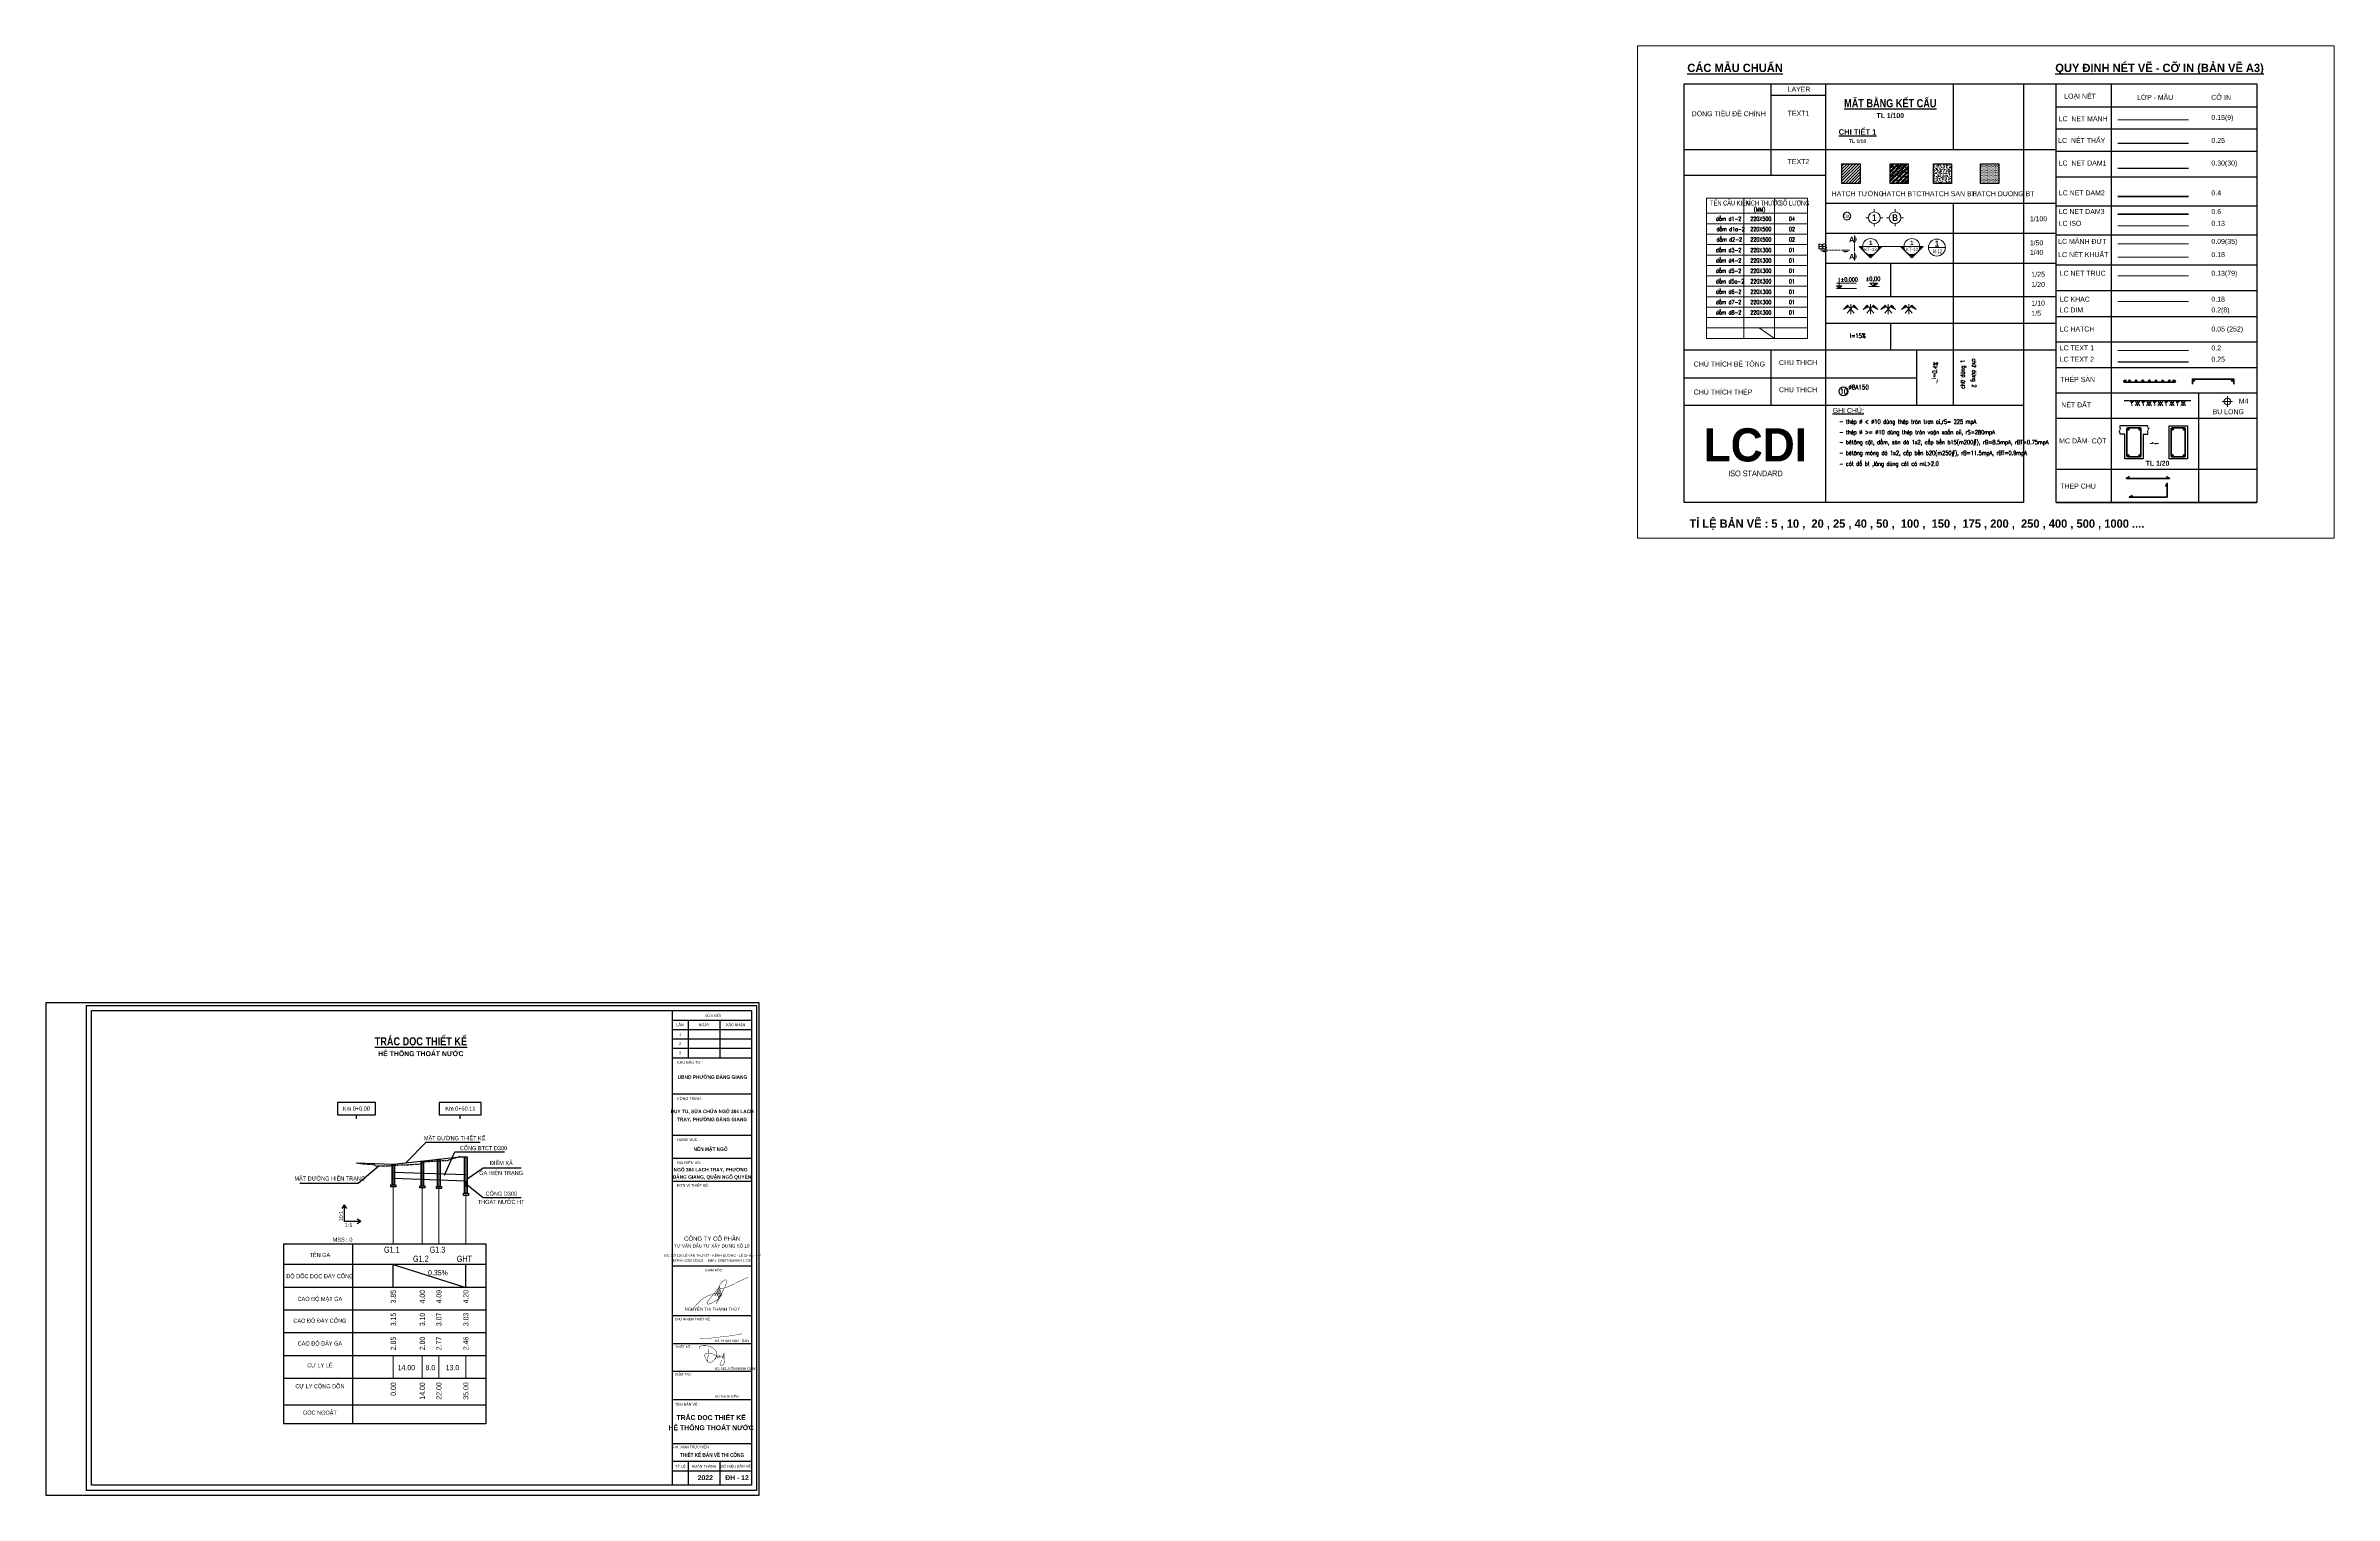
# Model space of a CAD drawing. Header units: inches. Extents: x 190 to 1294, y -79 to 620.
import ezdxf
from ezdxf.enums import TextEntityAlignment as Align

# ---------------------------------------------------------------- set-up
doc = ezdxf.new("R2010")
doc.units = ezdxf.units.IN
doc.header["$MEASUREMENT"] = 0
for name, pattern in [('CENTERX2', [4, 2.5, -0.5, 0.5, -0.5]), ('DASHDOT', [1, 0.5, -0.25, 0, -0.25]), ('HIDDEN', [0.375, 0.25, -0.125])]:
    doc.linetypes.add(name, pattern=pattern)
for name, color, linetype in [('Bang TD tu nhien', 3, 'Continuous'), ('BT7-THAY', 7, 'Continuous'), ('ENTTNTHIETKE1', 2, 'Continuous'), ('GHICHU', 7, 'Continuous'), ('KHUNGTEN', 5, 'Continuous'), ('T.bao', 6, 'Continuous'), ('thep', 2, 'Continuous'), ('Trac doc tu nhien', 3, 'Continuous'), ('TracDoc', 7, 'Continuous'), ('TXT', 5, 'Continuous')]:
    doc.layers.add(name, color=color, linetype=linetype)
for name, color, linetype, lineweight in [('ISO', 153, 'Continuous', 13), ('KICHTHUOC', 8, 'Continuous', 18), ('LC Dim', 8, 'Continuous', 18), ('LC Hatch', 252, 'Continuous', 9), ('LC Hatch @ 1 (1)', 252, 'Continuous', 0), ('LC ISO', 160, 'Continuous', 13), ('LC Khac', 4, 'Continuous', 9), ('LC MANH DUT', 35, 'HIDDEN', 5), ('LC Net dam 1', 30, 'Continuous', 30), ('LC Net dam2', 6, 'Continuous', 40), ('LC Net dam3', 1, 'Continuous', 60), ('LC Net khuat', 4, 'HIDDEN', 13), ('LC Net manh', 239, 'Continuous', 5), ('LC Net thay', 7, 'Continuous', 25), ('LC Net truc', 79, 'DASHDOT', 13), ('LC Text1', 3, 'Continuous', 20), ('LC Text2', 7, 'Continuous', 25), ('Text', 7, 'Continuous', 20), ('v-KICHTHUOC', 8, 'Continuous', 18), ('v-TEXT', 7, 'Continuous', 20)]:
    doc.layers.add(name, color=color, linetype=linetype, lineweight=lineweight)
doc.styles.add('ARIAL', font='arial.ttf', dxfattribs={"width": 0.8})
doc.styles.add('BangTD', font='viet buddy.shx', dxfattribs={"width": 0.8})
doc.styles.add('Brief text', font='')
doc.styles.add('General text 2', font='arial.ttf')
doc.styles.add('LC 1', font='')
doc.styles.add('LC 2', font='', dxfattribs={"width": 0.7})
doc.styles.add('LC 3', font='vnsimli.shx', dxfattribs={"width": 0.75})
doc.styles.add('LC3', font='', dxfattribs={"width": 0.8})
doc.styles.add('style1', font='')
doc.styles.add('T1', font='Vnsimli.shx', dxfattribs={"width": 0.7})
doc.styles.add('T2', font='', dxfattribs={"width": 0.8})
doc.styles.add('text', font='hoatbif.shx', dxfattribs={"width": 0.7})
doc.styles.add('text1', font='', dxfattribs={"width": 0.7, "height": 300})
doc.styles.add('THANG2', font='')
doc.styles.add('VnAvantH-B', font='')
doc.styles.get('Brief text').set_extended_font_data('.VnHelvetInsH', bold=True)
doc.styles.get('LC 1').set_extended_font_data('.VnAvantH', bold=True)
doc.styles.get('LC 2').set_extended_font_data('.VnArial NarrowH')
doc.styles.get('LC3').set_extended_font_data('.VnArialH', bold=True)
doc.styles.get('style1').set_extended_font_data('.VnAvantH')
doc.styles.get('T2').set_extended_font_data('.VnArialH')
doc.styles.get('text1').set_extended_font_data('.VnHelvetInsH', bold=True)
doc.styles.get('THANG2').set_extended_font_data('.VnHelvetInsH', bold=True)
doc.styles.get('VnAvantH-B').set_extended_font_data('.VnAvantH', bold=True)
doc.dimstyles.get("Standard").update_dxf_attribs({"dimtxt": 1.5, "dimasz": 0.18, "dimexe": 0.18, "dimexo": 0.0625, "dimgap": 0.09, "dimtad": 0, "dimtih": 1, "dimtoh": 1, "dimdec": 1, "dimzin": 0, "dimdsep": 46, "dimtxsty": 'Standard', "dimcen": 0.09, "dimadec": 0, "dimazin": 0, "dimtfac": 1, "dimtdec": 1, "dimtofl": 0, "dimtmove": 0, "dimatfit": 3, "dimfxl": 1, "dimtolj": 1, "dimtzin": 0, "dimarcsym": 0})

# ---------------------------------------------------------------- blocks, each defined once
blk = doc.blocks.new('nguyen thi thanh thuy')
at = {"layer": 'ISO', "ltscale": 2, "const_width": 40}
blk.add_lwpolyline([(-2685, -1690, -0.0063877), (-2178, -1117, -0.0085568), (-1977, -905, -0.0170865), (-1770, -708, -0.1020868), (-833, -161, -0.0398331), (-270, -16, -0.0205119), (-90, 8, -0.0444968), (98, 9, -0.0558697), (182, -8, -0.1136327), (236, -42, -0.1764328), (258, -92, -0.0770332), (254, -135, -0.0695344), (223, -210, -0.0385691), (166, -296, -0.0303679), (57, -421, -0.0823822), (-675, -942, -0.0351577), (-905, -1035, -0.0444105), (-1026, -1062, -0.0669484), (-1091, -1062, -0.1434086), (-1132, -1043, -0.1761308), (-1149, -1007, -0.069024), (-1148, -973, -0.0598872), (-1131, -911, -0.036714), (-1079, -807, -0.0190232), (-1000, -683, -0.0110055), (-898, -542, -0.0104199), (-645, -222, 0.0013552), (-76, 463, -0.0312306), (69, 631, -0.1806227), (82, 640, -0.6021976), (84, 631, -0.0559814), (56, 570, -0.0108457), (-28, 418, 0.0004639), (-371, -161, 0.0232403), (-439, -286, 1.6271128), (-437, -292, 0.049833), (-397, -245, 0.0054959), (-91, 162, -0.0116966), (26, 311, -0.0513805), (82, 370, -0.2885923), (95, 376, -0.3791063), (97, 362, -0.0403943), (80, 315, -0.0150429), (4, 153, 0.0268585), (-200, -261, 0.1601727), (-204, -278, 0.6244103), (-195, -273, 0.0341882), (-141, -204, -0.0153872), (148, 200, -0.034245), (183, 240, -0.3771715), (195, 246, -0.2757427), (195, 230, -0.0397052), (162, 143, -0.0071538), (29, -150, 0.0102693), (-53, -335, 0.0592072), (-81, -418, 0.494242), (-78, -431, 0.2094255), (-61, -421, 0.0315218), (-22, -378, 0.0121512), (92, -232, -0.0154116), (249, -26, -0.0668774), (274, -2, -1.0123135), (279, -8, -0.0552246), (269, -38, -0.0195011), (211, -159, -0.0089675), (2, -538, -0.0052499), (-207, -898, -0.0418751), (-284, -1018, -0.365695), (-264, -970, -0.007459), (-39, -543, 0.0008281), (491, 447, 0.0162439), (598, 659, 0.0588099), (711, 1009, 0.0394131), (734, 1174, 0.0600036), (730, 1242, 0.2406458), (692, 1298, 0.1344535), (647, 1305, 0.0713719), (590, 1291, 0.0406837), (523, 1258, 0.0565007), (335, 1112, 0.0717517), (65, 772, 0.0457041), (5, 642, 0.0585734), (-12, 565, 0.1164753), (-5, 505, 0.1659117), (30, 466, 0.0962446), (88, 446, 0.048338), (165, 443, 0.0366176), (301, 460, 0.0626357), (1097, 724, 0.0104896), (1469, 913, -0.0060809), (1725, 1041, -0.0072516), (2275, 1297, -0.0038455), (2852, 1552)], format="xyb", dxfattribs=at)
blk = doc.blocks.new('chu ki Toan')
at = {"layer": 'LC ISO', "const_width": 49}
blk.add_lwpolyline([(-20, 15), (-7, 4), (0, 0), (12, -4), (24, -6), (37, -6), (51, -6), (61, -5), (78, -4), (92, -3), (105, -2), (119, -1), (132, 0), (146, 0), (159, 1), (173, 2), (186, 3), (199, 3), (213, 4), (226, 5), (239, 6), (252, 6), (265, 7), (278, 8), (291, 8), (304, 9), (317, 10), (330, 10), (343, 11), (356, 11), (369, 12), (382, 12), (395, 13), (408, 14), (420, 14), (433, 15), (446, 15), (458, 16), (471, 16), (484, 17), (496, 17), (509, 18), (522, 18), (534, 19), (547, 19), (559, 20), (572, 20), (584, 21), (597, 21), (609, 22), (622, 22), (634, 23), (647, 23), (659, 24), (672, 24), (684, 25), (697, 26), (709, 26), (721, 27), (734, 27), (746, 28), (759, 28), (771, 29), (783, 29), (796, 30), (808, 31), (820, 31), (833, 32), (845, 32), (858, 33), (870, 34), (882, 34), (895, 35), (907, 36), (919, 36), (932, 37), (944, 38), (957, 38), (969, 39), (982, 40), (992, 41), (1006, 42), (1019, 42), (1031, 43), (1044, 44), (1056, 45), (1069, 46), (1081, 47), (1094, 48), (1106, 49), (1119, 49), (1131, 50), (1144, 51), (1156, 52), (1169, 53), (1181, 54), (1194, 55), (1207, 56), (1219, 58), (1232, 59), (1244, 60), (1257, 61), (1270, 62), (1282, 63), (1295, 64), (1307, 65), (1320, 67), (1333, 68), (1345, 69), (1358, 70), (1371, 71), (1383, 73), (1396, 74), (1409, 75), (1421, 76), (1434, 78), (1447, 79), (1459, 80), (1472, 82), (1485, 83), (1497, 84), (1510, 86), (1523, 87), (1536, 88), (1548, 90), (1561, 91), (1574, 92), (1586, 94), (1599, 95), (1612, 97), (1625, 98), (1637, 99), (1650, 101), (1663, 102), (1676, 104), (1688, 105), (1701, 107), (1714, 108), (1727, 110), (1739, 111), (1752, 113), (1765, 114), (1778, 116), (1790, 117), (1803, 119), (1816, 120), (1829, 122), (1841, 123), (1854, 125), (1867, 126), (1880, 128), (1892, 129), (1905, 131), (1918, 133), (1931, 134), (1944, 136), (1956, 137), (1969, 139), (1982, 141), (1995, 142), (2007, 144), (2020, 145), (2033, 147), (2046, 149), (2058, 150), (2071, 152), (2084, 153), (2097, 155), (2109, 157), (2122, 158), (2135, 160), (2147, 161), (2160, 163), (2173, 165), (2186, 166), (2198, 168), (2211, 170), (2224, 171), (2236, 173), (2245, 174), (2262, 176), (2274, 178), (2287, 179), (2300, 181), (2313, 182), (2325, 184), (2338, 186), (2351, 187), (2363, 189), (2376, 191), (2389, 192), (2401, 194), (2414, 195), (2426, 197), (2439, 199), (2452, 200), (2464, 202), (2477, 203), (2490, 205), (2502, 206), (2515, 208), (2528, 210), (2540, 211), (2553, 213), (2566, 214), (2578, 216), (2591, 217), (2603, 219), (2616, 221), (2629, 222), (2641, 224), (2654, 225), (2667, 227), (2679, 228), (2692, 230), (2705, 231), (2717, 233), (2734, 235), (2743, 236), (2755, 237), (2768, 239), (2780, 240), (2793, 241), (2806, 243), (2818, 244), (2831, 246), (2844, 247), (2856, 249), (2869, 250), (2882, 252), (2894, 253), (2907, 254), (2920, 256), (2932, 257), (2945, 259), (2958, 260), (2970, 261), (2983, 263), (2996, 264), (3008, 265), (3021, 267), (3034, 268), (3046, 270), (3059, 271), (3072, 272), (3084, 274), (3097, 275), (3110, 276), (3122, 278), (3135, 279), (3148, 280), (3160, 282), (3173, 283), (3186, 285), (3199, 286), (3211, 287), (3224, 289), (3237, 290), (3249, 291), (3262, 293), (3275, 294), (3287, 295), (3300, 297), (3313, 298), (3325, 299), (3338, 301), (3351, 302), (3363, 304), (3376, 305), (3389, 306), (3401, 308), (3414, 309), (3427, 310), (3439, 312), (3452, 313), (3465, 315), (3477, 316), (3490, 317), (3503, 319), (3516, 320), (3528, 322), (3541, 323), (3554, 324), (3566, 326), (3579, 327), (3592, 329), (3604, 330), (3617, 332), (3630, 333), (3642, 334), (3655, 336), (3668, 337), (3680, 339), (3693, 340), (3706, 342), (3718, 343), (3731, 345), (3744, 346), (3756, 348), (3769, 349), (3782, 351), (3794, 352), (3807, 354), (3820, 356), (3832, 357), (3845, 359), (3858, 360), (3870, 362), (3883, 364), (3896, 365), (3908, 367), (3921, 368), (3933, 370), (3946, 372), (3959, 373), (3971, 375), (3984, 377), (3997, 378), (4009, 380), (4022, 382), (4035, 384), (4047, 385), (4060, 387), (4072, 389), (4085, 391), (4095, 392), (4110, 394), (4123, 396), (4136, 398), (4148, 400), (4161, 402), (4173, 404), (4186, 405), (4199, 407), (4211, 409), (4224, 411), (4236, 413), (4249, 415), (4262, 417), (4274, 419), (4287, 421), (4299, 423), (4312, 425), (4325, 427), (4337, 429), (4350, 431), (4362, 433), (4375, 435), (4388, 437), (4400, 439), (4413, 441), (4425, 443), (4438, 445), (4450, 447), (4463, 449), (4476, 452), (4488, 454), (4501, 456), (4513, 458), (4526, 460), (4538, 462), (4551, 464), (4564, 467), (4576, 469), (4589, 471), (4601, 473), (4614, 475), (4626, 477), (4639, 480), (4651, 482), (4664, 484), (4677, 486), (4689, 488), (4702, 491), (4714, 493), (4727, 495), (4739, 497), (4752, 500), (4764, 502), (4777, 504), (4790, 506), (4802, 509), (4815, 511), (4827, 513), (4840, 515), (4852, 518), (4865, 520), (4877, 522), (4890, 524), (4903, 527), (4915, 529), (4928, 531), (4940, 534), (4953, 536), (4965, 538), (4978, 540), (4990, 543), (5003, 545), (5015, 547), (5028, 550), (5041, 552), (5053, 554), (5066, 556), (5078, 559), (5091, 561), (5103, 563), (5116, 566), (5128, 568), (5141, 570), (5153, 572), (5166, 575), (5179, 577), (5191, 579), (5204, 582), (5216, 584), (5229, 586), (5241, 588), (5254, 591), (5266, 593), (5279, 595), (5291, 597), (5304, 600), (5317, 602), (5329, 604), (5342, 606), (5354, 609), (5367, 611), (5379, 613), (5392, 616), (5404, 618), (5417, 620), (5429, 622), (5442, 625), (5455, 627), (5467, 629), (5480, 631), (5492, 634), (5505, 636), (5517, 638), (5530, 640), (5542, 643), (5555, 645), (5567, 647), (5580, 649), (5593, 652), (5605, 654), (5618, 656), (5630, 658), (5643, 661), (5655, 663)], dxfattribs=at)
blk = doc.blocks.new('Nguyen Manh Dung')
at = {"layer": 'LC ISO', "const_width": 60}
for points in [[(-1870, 1732), (-1922, 1783), (-1970, 1833), (-2008, 1881), (-2021, 1904), (-2030, 1922), (-2036, 1946), (-2036, 1965), (-2032, 1984), (-2024, 2001), (-2013, 2017), (-1997, 2033), (-1956, 2060), (-1902, 2084), (-1839, 2104), (-1766, 2121), (-1686, 2135), (-1601, 2145), (-1512, 2153), (-1330, 2161), (-1222, 2162), (-1153, 2160), (-1069, 2157), (-989, 2152), (-911, 2144), (-837, 2135), (-695, 2110), (-564, 2078), (-443, 2038), (-329, 1991), (-223, 1936), (-123, 1874), (-29, 1805), (62, 1728), (149, 1645), (256, 1528), (315, 1458), (354, 1407), (390, 1354), (422, 1299), (437, 1269), (469, 1185), (484, 1126), (494, 1065), (499, 1003), (499, 941), (494, 878), (485, 814), (471, 750), (453, 686), (431, 622), (405, 559), (376, 496), (307, 372), (227, 253), (136, 140), (37, 34), (-37, -34), (-125, -106), (-181, -145), (-238, -181), (-295, -210), (-353, -234), (-410, -250), (-483, -260), (-523, -259), (-578, -251), (-632, -234), (-684, -211), (-736, -180), (-785, -143), (-833, -100), (-879, -52), (-923, 1), (-965, 58), (-1005, 119), (-1042, 183), (-1077, 249), (-1138, 388), (-1194, 552), (-1208, 601), (-1223, 671), (-1233, 739), (-1236, 803), (-1230, 862), (-1211, 919), (-1186, 959), (-1148, 997), (-1101, 1027), (-1045, 1052), (-983, 1070), (-915, 1083), (-844, 1090), (-769, 1093), (-693, 1092), (-616, 1088), (-517, 1077), (-468, 1069), (-329, 1041), (-199, 1004), (-78, 960), (38, 909), (148, 854), (254, 795), (460, 671)], [(-814, -118), (-802, 50), (-790, 217), (-778, 385), (-765, 552), (-753, 720), (-741, 888), (-729, 1055), (-717, 1223), (-705, 1390), (-693, 1558), (-681, 1725)], [(477, 775), (449, 689), (422, 605), (409, 565), (396, 525), (384, 487), (373, 450), (361, 415), (351, 382), (342, 351), (333, 323), (325, 298), (319, 275), (313, 256), (309, 240), (306, 227), (304, 218), (304, 214), (305, 213), (306, 215), (308, 217), (310, 221), (313, 227), (315, 232), (318, 240), (326, 258), (336, 280), (346, 306), (358, 334), (370, 365), (384, 398), (398, 433), (427, 504), (457, 575), (472, 609), (486, 641), (500, 671), (514, 699), (526, 723), (538, 744), (548, 761), (553, 767), (557, 773), (561, 777), (565, 780), (568, 781), (571, 781), (573, 779), (575, 776), (576, 771), (577, 764), (578, 756), (578, 746), (577, 735), (577, 723), (575, 695), (572, 664), (569, 631), (565, 596), (560, 527), (558, 494), (558, 464), (560, 438), (561, 426), (564, 416), (566, 408), (570, 401), (574, 395), (580, 391), (584, 390), (590, 390), (597, 392), (605, 396), (613, 401), (622, 408), (631, 416), (641, 425), (662, 447), (684, 472), (707, 500), (731, 530), (779, 593), (802, 623), (825, 652), (846, 678), (866, 701), (875, 710), (884, 719), (892, 726), (900, 732), (906, 737), (913, 740), (918, 741), (922, 740), (926, 737), (929, 732), (931, 725), (931, 717), (932, 706), (931, 694), (930, 680), (929, 666), (925, 634), (920, 601), (915, 568), (912, 536), (910, 522), (909, 508), (909, 496), (909, 485), (911, 476), (913, 469), (914, 466), (920, 461), (925, 461), (931, 462), (937, 465), (945, 470), (953, 476), (962, 484), (971, 493), (981, 503), (1003, 526), (1026, 551), (1076, 605), (1101, 632), (1126, 657), (1150, 679), (1162, 688), (1173, 697), (1184, 704), (1195, 709), (1205, 713), (1214, 715), (1223, 715), (1228, 715), (1239, 710), (1246, 704), (1252, 697), (1258, 688), (1263, 677), (1267, 665), (1275, 639), (1281, 609), (1286, 576), (1290, 543), (1293, 510), (1296, 479), (1299, 451), (1302, 426), (1304, 416), (1306, 405), (1308, 399), (1310, 394), (1312, 389), (1315, 387), (1318, 385), (1321, 385), (1324, 387), (1327, 389), (1331, 393), (1334, 399), (1342, 412), (1350, 430), (1359, 452), (1368, 477), (1377, 505), (1386, 536), (1396, 569), (1406, 605), (1426, 679), (1466, 833), (1475, 870), (1485, 906), (1494, 941), (1502, 973), (1510, 1003), (1518, 1031), (1524, 1055), (1531, 1075), (1538, 1095), (1541, 1104), (1545, 1112), (1549, 1116), (1552, 1117), (1554, 1113), (1556, 1106), (1557, 1095), (1558, 1081), (1558, 1065), (1558, 1045), (1557, 1023), (1557, 998), (1556, 971), (1554, 942), (1553, 911), (1552, 878), (1550, 844), (1546, 772), (1543, 696), (1540, 617), (1538, 537), (1537, 458), (1537, 381), (1540, 306), (1541, 276), (1544, 237), (1547, 204), (1550, 173), (1557, 113), (1565, 57), (1573, 5), (1580, -45), (1586, -93), (1590, -139), (1592, -185), (1590, -230), (1584, -276), (1580, -299), (1573, -328), (1568, -347), (1560, -371), (1551, -395), (1540, -419), (1528, -444), (1515, -467), (1501, -491), (1485, -513), (1469, -535), (1451, -556), (1432, -576), (1412, -594), (1390, -611), (1368, -626), (1344, -640), (1320, -652), (1288, -663), (1267, -668), (1239, -673), (1211, -676), (1183, -677), (1155, -676), (1128, -673), (1103, -668), (1079, -662), (1056, -653), (1039, -645), (1019, -632), (1004, -620), (992, -605), (982, -590), (975, -573), (970, -555), (966, -536), (965, -516), (966, -494), (969, -472), (973, -449), (979, -424), (987, -399), (996, -373), (1006, -346), (1018, -319), (1031, -291), (1060, -233), (1093, -172), (1128, -111), (1166, -48), (1246, 81)]]:
    blk.add_lwpolyline(points, dxfattribs=at)
blk = doc.blocks.new('khung vpn')
at = {"layer": 'Defpoints'}
for p, q in [((52556.46, -4195.45), (52498.76, -4195.45)), ((52498.76, -4195.45), (52498.76, -4235.28)), ((52556.46, -4235.28), (52556.46, -4195.45)), ((52498.76, -4235.28), (52556.46, -4235.28))]:
    blk.add_line(p, q, dxfattribs=at)
at = {"layer": 'KHUNGTEN'}
blk.add_lwpolyline([(52556.24, -4234.88), (52502.05, -4234.88), (52502.05, -4195.66), (52556.24, -4195.66)], close=True, dxfattribs=at)
at = {"layer": 'T.bao'}
for p, q in [((52549.44, -4196.84), (52555.83, -4196.84)), ((52550.7, -4196.84), (52550.7, -4199.89)), ((52553.27, -4196.84), (52553.27, -4199.89)), ((52549.44, -4197.6), (52555.83, -4197.6)), ((52549.44, -4198.36), (52555.83, -4198.36)), ((52549.44, -4199.12), (52555.83, -4199.12)), ((52549.44, -4222.99), (52555.83, -4222.99)), ((52549.44, -4225.24), (52555.83, -4225.24)), ((52549.44, -4227.52), (52555.83, -4227.52)), ((52549.44, -4232.53), (52555.83, -4232.53)), ((52549.44, -4233.3), (52555.83, -4233.3)), ((52550.7, -4232.53), (52550.7, -4234.47)), ((52553.27, -4232.53), (52553.27, -4234.47))]:
    blk.add_line(p, q, dxfattribs=at)
at = {"layer": 'thep'}
for p, q in [((52549.44, -4199.89), (52555.83, -4199.89)), ((52549.44, -4202.81), (52555.83, -4202.81)), ((52549.44, -4206.14), (52555.83, -4206.14)), ((52549.44, -4208.01), (52555.83, -4208.01)), ((52549.44, -4209.88), (52555.83, -4209.88)), ((52549.44, -4216.72), (52555.83, -4216.72)), ((52549.44, -4220.74), (52555.83, -4220.74)), ((52549.44, -4231.08), (52555.83, -4231.08))]:
    blk.add_line(p, q, dxfattribs=at)
for points in [[(52555.83, -4234.47), (52502.46, -4234.47), (52502.46, -4196.07), (52555.83, -4196.07)], [(52555.83, -4196.07), (52555.83, -4234.47), (52549.44, -4234.47), (52549.44, -4196.07)]]:
    blk.add_lwpolyline(points, close=True, dxfattribs=at)
at = {"layer": 'TXT', "linetype": 'Continuous'}
blk.add_line((52555.83, -4196.07), (52555.83, -4234.47), dxfattribs=at)
at = {"layer": 'LC ISO', "xscale": 0.000601425, "yscale": 0.000601425, "zscale": 0.000601425}
blk.add_blockref('chu ki Toan', (52551.68, -4222.61), dxfattribs=at)
at = {"layer": 'LC Net dam 1'}
for name, p, xscale, yscale, zscale in [('nguyen thi thanh thuy', (52553.2, -4218.93), 0.0008320000000000002, 0.0008320000000000002, 0.0008320000000000002), ('Nguyen Manh Dung', (52552.74, -4224.39), 0.0005625000000000002, 0.0005625000000000002, 0.0005625000000000002)]:
    blk.add_blockref(name, p, dxfattribs=dict(at, xscale=xscale, yscale=yscale, zscale=zscale))
at = {"layer": 'BT7-THAY', "linetype": 'ByBlock', "style": 'VnAvantH-B'}
for s, height, width, p in [('ubnd ph\xadêng §»NG GIANG', 0.2851, 0.85, (52552.67, -4201.59)), ('nÒn mÆt ngâ', 0.2851, 0.85, (52552.52, -4207.42)), ('§»NG GIANG, quËn ng« quyÒn', 0.2851, 0.85, (52552.63, -4209.67)), ('ngâ 384 L¹CH TRAY, PH¦êNG', 0.2851, 0.85, (52552.52, -4209.08)), ('thiÕt kÕ b¶n vÏ thi c«ng', 0.3208, 0.7, (52552.64, -4232.18))]:
    blk.add_text(s, height=height, dxfattribs=dict(at, width=width)).set_placement(p, align=Align.CENTER)
at = {"layer": 'BT7-THAY', "insert": (52552.64, -4204.08), "char_height": 0.2851, "width": 6.5241, "attachment_point": 2, "line_spacing_factor": 1.372151, "style": 'VnAvantH-B'}
blk.add_mtext('{\\W0.85;duy tu, söa ch÷a NGâ 384 L¹CH TRAY, PH¦êNG §»NG GIANG}', dxfattribs=at)
at = {"layer": 'TXT', "linetype": 'Continuous'}
for s, height, style, width, p in [('söa ®æi', 0.222, 'T2', 0.9, (52552.71, -4196.58)), ('lÇn', 0.222, 'T2', 0.9, (52550.05, -4197.33)), ('2', 0.222, 'T2', 0.9, (52550.05, -4198.85)), ('1', 0.222, 'T2', 0.9, (52550.05, -4198.09)), ('ngµy', 0.222, 'T2', 0.9, (52551.99, -4197.33)), ('x¸c nhËn', 0.222, 'T2', 0.9, (52554.55, -4197.33)), ('3', 0.222, 'T2', 0.9, (52550.05, -4199.61)), ('c«ng ty cæ phÇn', 0.3466, 'T2', 0.8, (52552.65, -4214.69)), ('®c: sè 126 lª v¨n thuyÕt - kªnh d\xad¬ng - lª ch©n - hp', 0.1941, 'T2', 0.8, (52552.69, -4215.98)), ('§T/fax: 02253.623.623      Email: Congty18@gmail.com', 0.1941, 'style1', 0.7, (52552.67, -4216.38)), ('nguyÔn thÞ thanh thñy', 0.2495, 'T2', 0.8, (52552.67, -4220.34)), ('giai ®o¹n thùc hiÖn:', 0.1941, 'T2', 0.8, (52550.9, -4231.47)), ('tû lÖ', 0.222, 'T2', 0.9, (52550.08, -4233.04)), ('hoµn thµnh', 0.222, 'T2', 0.9, (52551.99, -4233.04)), ('sè hiÖu b¶n vÏ', 0.2218, 'T2', 0.9, (52554.55, -4233.04))]:
    blk.add_text(s, height=height, dxfattribs=dict(at, style=style, width=width)).set_placement(p, align=Align.CENTER)
at = {"layer": 'TXT', "linetype": 'Continuous', "style": 'T2'}
for s, height, width, p in [('chñ ®Çu t\xad :', 0.2218, 0.9, (52549.8, -4200.37)), ('c«ng tr×nh :', 0.2218, 0.9, (52549.8, -4203.3)), ('h¹ng môc :', 0.222, 0.9, (52549.8, -4206.62)), ('®Þa ®iÓm xd:', 0.2218, 0.9, (52549.81, -4208.49)), ('®¬n vÞ thiÕt kÕ:', 0.2218, 0.9, (52549.78, -4210.32)), ('gi¸m ®èc', 0.194, 0.8, (52552.08, -4217.17)), ('chñ nhiÖm thiÕt kÕ:', 0.1941, 0.8, (52549.62, -4221.13)), ('ks. ph¹m v¨n toµn', 0.1941, 0.8, (52552.87, -4222.87)), ('thiÕt kÕ :', 0.194, 0.8, (52549.65, -4223.37)), ('kiÓm tra:', 0.194, 0.8, (52549.65, -4225.59)), ('ks. nguyÔn m¹nh dòng', 0.1941, 0.8, (52552.87, -4225.13)), ('tªn b¶n vÏ :', 0.2218, 0.9, (52549.65, -4228.03)), ('vò thÞ duyªn', 0.1941, 0.8, (52552.87, -4227.39))]:
    blk.add_text(s, height=height, dxfattribs=dict(at, width=width)).set_placement(p)
at = {"layer": 'TXT', "linetype": 'Continuous', "style": 'T2', "width": 0.9}
blk.add_text('t\xad vÊn ®Çu t\xad x©y dùng sè 18', height=0.2662, dxfattribs=at).set_placement((52552.62, -4215.09), align=Align.MIDDLE)
blk = doc.blocks.new('DXicon')
at = {"layer": 'LC Hatch', "ltscale": 50}
for points in [[(-1.2, 4.4), (-1.9, 5.3), (-4.4, 2.7)], [(4.4, 2.7), (1.9, 5.3), (1.2, 4.4)]]:
    blk.add_hatch(color=252, dxfattribs=at).paths.add_polyline_path(points)
at = {"layer": 'LC Net manh', "color": 8, "ltscale": 50}
for p, q in [((-1.9, 5.3), (-4.4, 2.7)), ((-4.4, 2.7), (-1.2, 4.4)), ((-2.1, 0.6), (1.9, 5.3)), ((2.1, 0.6), (-1.9, 5.3)), ((0, 0), (0, 6)), ((4.4, 2.7), (1.2, 4.4)), ((1.9, 5.3), (4.4, 2.7))]:
    blk.add_line(p, q, dxfattribs=at)
blk = doc.blocks.new('thep tron 2')
at = {"layer": 'LC Net dam2'}
for p, q in [((-0.5, 0.5), (0.5, 0.5)), ((0.4, 0.9), (-0.4, 0.1)), ((-0.4, 0.9), (0.4, 0.1)), ((0, 1), (0, 0))]:
    blk.add_line(p, q, dxfattribs=at)
blk.add_circle((0, 0.5), 0.5, dxfattribs=at)
blk = doc.blocks.new('theptron1')
at = {"layer": 'LC Net dam3'}
for p, q in [((-0.5, 0), (0.5, 0)), ((-0.4, 0.4), (0.4, -0.4)), ((0.4, 0.4), (-0.4, -0.4)), ((0, 0.5), (0, -0.5))]:
    blk.add_line(p, q, dxfattribs=at)
blk.add_circle((0, 0), 0.5, dxfattribs=at)
blk = doc.blocks.new('mat dat')
at = {"layer": 'LC Net manh'}
for p, q in [((2, 0), (3.7, -3)), ((3.7, 0), (2, -3)), ((3.1, 0), (4.9, -3)), ((4.9, 0), (3.1, -3))]:
    blk.add_line(p, q, dxfattribs=at)
blk.add_spline([(0, 0), (-1.2, -0.1), (1.2, -0.5), (-0.8, -0.8), (0.6, -1.1), (-0.2, -1.3), (0.1, -2.2), (0, -3)], degree=3, dxfattribs=at)
blk = doc.blocks.new('TTRUC')
at = {"layer": 'LC ISO'}
for p, q in [((-6.9, 0), (-10.1, 0)), ((0, 6.9), (0, 10.1)), ((6.9, 0), (10.1, 0)), ((0, -6.9), (0, -10.1))]:
    blk.add_line(p, q, dxfattribs=at)
at = {"layer": 'LC Net manh'}
blk.add_circle((0, 0), 6.95, dxfattribs=at)
blk = doc.blocks.new('TIEUDE1')
at = {"layer": 'LC Text2', "color": 7, "style": 'LC 1'}
blk.add_attdef('TIªU§Ò', text='', height=5, dxfattribs=at).set_placement((0, 0), align=Align.BOTTOM_CENTER)
blk.add_attdef('TL', text='', height=3, dxfattribs=at).set_placement((0, -2), align=Align.TOP_CENTER)
blk = doc.blocks.new('TIEUDE2')
at = {"layer": 'LC Text2', "color": 7, "style": 'LC 1'}
blk.add_attdef('%%UTIªU§Ò', text='', height=3.5, dxfattribs=at).set_placement((0, 0), align=Align.BOTTOM_CENTER)
blk.add_attdef('TL', text='', height=2.2, dxfattribs=at).set_placement((0, -1.8), align=Align.TOP_CENTER)
blk = doc.blocks.new('trich CT')
at = {"layer": 'LC ISO'}
blk.add_line((-500, 0), (500, 0), dxfattribs=at)
blk.add_circle((0, 0), 500, dxfattribs=at)
at = {"layer": 'LC Text1', "style": 'text1'}
blk.add_attdef('T', text='', height=350, dxfattribs=at).set_placement((0, 223), align=Align.MIDDLE_CENTER)
at = {"layer": 'LC Text1', "linetype": 'ByBlock', "style": 'text', "width": 0.7}
blk.add_attdef('KT', text='', height=250, dxfattribs=at).set_placement((0, -217), align=Align.MIDDLE_CENTER)
blk = doc.blocks.new('*U20')
at = {"layer": 'LC ISO'}
h = blk.add_hatch(color=256, dxfattribs=at)
h.paths.add_polyline_path([(0, -8.5), (4.2, -4.2, -0.198912), (0, -6, -0.198912), (-4.2, -4.2)])
h.paths.add_polyline_path([(8.5, 0), (6, 0, -0.198912), (4.2, -4.2)])
h.paths.add_polyline_path([(-4.2, -4.2, -0.198912), (-6, 0), (-8.5, 0)])
h = blk.add_hatch(color=256, dxfattribs=at)
h.paths.add_polyline_path([(31.1, -8.5), (35.3, -4.2, -0.198912), (31.1, -6, -0.198912), (26.8, -4.2)])
h.paths.add_polyline_path([(39.6, 0), (37.1, 0, -0.198912), (35.3, -4.2)])
h.paths.add_polyline_path([(26.8, -4.2, -0.198912), (25.1, 0), (22.6, 0)])
for p, q in [((-6, 0), (6, 0)), ((25.1, 0), (37.1, 0))]:
    blk.add_line(p, q, dxfattribs=at)
for points in [[(6, 0), (8.5, 0), (0, -8.5), (-8.5, 0), (-6, 0)], [(37.1, 0), (39.6, 0), (31.1, -8.5), (22.6, 0), (25.1, 0)]]:
    blk.add_lwpolyline(points, dxfattribs=at)
for centre in [(0, 0), (31.1, 0)]:
    blk.add_circle(centre, 6, dxfattribs=at)
at = {"layer": 'LC MANH DUT', "linetype": 'HIDDEN', "ltscale": 300}
blk.add_line((6, 0), (25.1, 0), dxfattribs=at)
at = {"layer": 'LC Text1', "style": 'Brief text', "width": 0.8, "flags": 8}
for tag, p in [('VIEW-NUMBER2', (0, 52)), ('VIEW-NUMBER1', (0, 0))]:
    blk.add_attdef(tag, text='', height=3.5, dxfattribs=at).set_placement(p, align=Align.BOTTOM_CENTER)
at = {"layer": 'LC Text1', "style": 'ARIAL', "width": 0.8, "flags": 8}
for tag, p in [('SHEET-NUMBER2', (0, 51.1)), ('SHEET-NUMBER1', (0, -0.9))]:
    blk.add_attdef(tag, text='', height=2.5, dxfattribs=at).set_placement(p, align=Align.TOP_CENTER)
blk = doc.blocks.new('Caodo1')
at = {"layer": 'LC Text1'}
blk.add_hatch(color=4, dxfattribs=at).paths.add_polyline_path([(0, 200), (0, 0), (243, 200)])
at = {"layer": 'LC Text1', "color": 4}
for p, q in [((324, 0), (-324, 0)), ((0, 0), (0, 200))]:
    blk.add_line(p, q, dxfattribs=at)
blk.add_lwpolyline([(-243, 200), (243, 200), (0, 0), (0, 0)], close=True, dxfattribs=at)
at = {"layer": 'LC Text1', "color": 4, "style": 'T1', "width": 0.8}
blk.add_attdef('%%P0,00', text='', height=250, dxfattribs=at).set_placement((-39, 460), align=Align.MIDDLE_CENTER)
blk = doc.blocks.new('bu lon')
at = {"layer": 'LC Khac', "color": 9}
for p, q in [((0.79, 0), (-0.79, 0)), ((0, -0.79), (0, 0.79))]:
    blk.add_line(p, q, dxfattribs=at)
at = {"layer": 'LC Khac', "color": 7}
blk.add_circle((0, 0), 0.5, dxfattribs=at)
blk = doc.blocks.new('MM')
at = {"layer": 'LC Khac', "xscale": 2.289702860291335, "yscale": 2.289702860291335, "zscale": 2.289702860291335}
blk.add_blockref('bu lon', (0, 0), dxfattribs=at)
blk = doc.blocks.new('CT')
at = {"layer": 'LC Text1', "lineweight": 15}
blk.add_hatch(color=4, dxfattribs=at).paths.add_polyline_path([(3.3, 1.6), (1.6, 1.6), (1.6, 0)])
at = {"layer": 'LC Text1', "color": 4, "lineweight": 15, "ltscale": 50}
for p, q in [((0, 3.1), (12, 3.1)), ((12.1, 0), (0, 0))]:
    blk.add_line(p, q, dxfattribs=at)
for points in [[(1.6, 0), (0, 1.6), (1.6, 1.6)], [(1.6, 6.4), (1.6, 0)], [(1.6, 0), (3.3, 1.6), (1.6, 1.6)]]:
    blk.add_lwpolyline(points, dxfattribs=at)
at = {"layer": 'LC Text1', "color": 4, "style": 'LC 3', "width": 0.75}
blk.add_attdef('CT', (1.9, 3.5), '', height=2.2, dxfattribs=at)
blk = doc.blocks.new('*U21')
at = {"layer": 'Defpoints'}
blk.add_lwpolyline([(0, 3), (-1.7, 2.4), (-2.8, 0.9), (-2.8, -0.9), (-1.7, -2.4), (0, -3), (1.7, -2.4), (2.8, -0.9), (2.8, 0.9), (1.7, 2.4)], close=True, dxfattribs=at)
at = {"layer": 'LC Text1', "style": 'General text 2', "width": 0.6, "flags": 8}
blk.add_attdef('SYMBOL', text='', height=3, dxfattribs=at).set_placement((0, 0), align=Align.MIDDLE_CENTER)
blk.add_wipeout([(0, 3), (-1.7, 2.4), (-2.8, 0.9), (-2.8, -0.9), (-1.7, -2.4), (0, -3), (1.7, -2.4), (2.8, -0.9), (2.8, 0.9), (1.7, 2.4)]).dxf.layer = 'LC Net manh'
at = {"layer": 'LC ISO'}
blk.add_circle((0, 0), 2.98, dxfattribs=at)
blk = doc.blocks.new('matcatdoc')
at = {"layer": 'LC Khac', "color": 1, "ltscale": 2}
for p, q in [((0, 485), (0, 0)), ((0, -550), (0, -1036))]:
    blk.add_line(p, q, dxfattribs=at)
for points in [[(134, 243, 0, 471, 0), (37, 243, 275, 275, 0)], [(134, -793, 0, 471, 0), (37, -793, 275, 275, 0)]]:
    blk.add_lwpolyline(points, format="xyseb", dxfattribs=at)
at = {"layer": 'LC MANH DUT', "ltscale": 200}
blk.add_line((0, -49), (0, -506), dxfattribs=at)
at = {"ltscale": 2, "style": 'LC 1'}
for p in [(-179, 243), (-179, -793)]:
    blk.add_attdef('LC', text='', height=330, dxfattribs=at).set_placement(p, align=Align.MIDDLE_CENTER)
blk = doc.blocks.new('*U19')
at = {"layer": 'LC Khac', "color": 1, "ltscale": 2}
for p, q in [((0, 0), (-485, 0)), ((1271, 0), (785, 0))]:
    blk.add_line(p, q, dxfattribs=at)
for points in [[(-243, -134, 0, 471, 0), (-243, -37, 275, 275, 0)], [(1028, -134, 0, 471, 0), (1028, -37, 275, 275, 0)]]:
    blk.add_lwpolyline(points, format="xyseb", dxfattribs=at)
at = {"layer": 'LC MANH DUT', "ltscale": 300}
blk.add_line((66, 0), (732, 0), dxfattribs=at)
at = {"ltscale": 2, "style": 'LC 1'}
for p in [(-243, 222), (1028, 222)]:
    blk.add_attdef('LC', text='', height=330, dxfattribs=at).set_placement(p, align=Align.MIDDLE_CENTER)
blk = doc.blocks.new('DODOC1')
at = {"layer": 'KICHTHUOC'}
blk.add_lwpolyline([(-630, 0, 0, 0, 0), (762, 0, 0, 66.7, 0), (443, 0, 66.7, 66.7, 0)], format="xyseb", dxfattribs=at)
at = {"layer": 'Text', "style": 'T1', "width": 0.8}
blk.add_attdef('DOC', text='', height=250, dxfattribs=at).set_placement((-79, 226), align=Align.MIDDLE_CENTER)

msp = doc.modelspace()

# ---------------------------------------------------------------- hatches: boundary and pattern name
at = {"layer": 'LC Hatch', "ltscale": 3}
h = msp.add_hatch(dxfattribs=at)
h.set_pattern_fill('AR-CONC', color=256, scale=0.281299)
h.set_pattern_definition([(50, (1414.7556, -91.0024), (2.017644, -0.176521), [0.210974, -2.320715]), (355, (1414.7556, -91.0024), (-0.390306, 2.115907), [0.168779, -1.856572]), (100.4514, (1414.9237, -91.017), (1.62734, 1.939385), [0.1793004, -1.972304]), (46.1842, (1414.7556, -90.4398), (3.002136, -0.465603), [0.316461, -3.481072]), (96.6356, (1415.0057, -90.4786), (2.629195, 2.740182), [0.26895, -2.958456]), (351.1842, (1414.7556, -90.4398), (2.629193, 2.740184), [0.253169, -2.784858]), (21, (1415.0369, -90.5804), (1.6790922, -1.132562), [0.210974, -2.320715]), (326, (1415.0369, -90.5804), (0.684443, 2.039838), [0.168779, -1.856572]), (71.4514, (1415.1768, -90.6748), (2.363536, 0.9072743), [0.1793004, -1.972304]), (37.5, (1414.7556, -91.0024), (0.0342055, 0.93642634), [0, -1.834068, 0, -1.8847018, 0, -1.8636044]), (7.5, (1414.7556, -91.0024), (0.7400114, 1.1094753), [0, -1.0745613, 0, -1.7918732, 0, -0.7102794]), (327.5, (1414.1283, -91.0024), (1.501636, -0.0634466), [0, -0.703247, 0, -2.1941305, 0, -2.9114423]), (317.5, (1413.847, -91.0024), (1.6404956, 0.281594), [0, -0.914221, 0, -1.4571277, 0, -2.067546])])
h.paths.add_polyline_path([(1109.6, 563.2), (1100.9, 563.2), (1100.9, 553.8), (1109.6, 553.8)])
h = msp.add_hatch(dxfattribs=at)
h.set_pattern_fill('DOTS', color=256, scale=9.845457)
h.set_pattern_definition([(360, (1416.2594, -91.0024), (0.30767054, 0.6153411), [0, -0.6153411])])
h.paths.add_polyline_path([(1132.3, 563.2), (1123.5, 563.2), (1123.5, 553.8), (1132.3, 553.8)])
at = {"layer": 'LC Hatch @ 1 (1)', "ltscale": 2}
h = msp.add_hatch(dxfattribs=at)
h.set_pattern_fill('ANSI31', color=256, scale=8.000137)
h.set_pattern_definition([(45, (1416.2594, -91.0024), (-0.7071189, 0.7071189), [])])
h.paths.add_polyline_path([(1065.4, 553.8), (1065.4, 563.2), (1056.7, 563.2), (1056.7, 553.8)])
h = msp.add_hatch(dxfattribs=at)
h.set_pattern_fill('BTCT', color=256, scale=0.400001)
h.set_pattern_definition([(50, (1060.6663, 1051.6916), (2.869048, -0.251009), [0.3, -3.300009]), (355, (1060.6663, 1051.6916), (-0.555007, 3.008776), [0.24, -2.640007]), (100.4514, (1060.9053, 1051.6707), (2.314043, 2.757765), [0.254961, -2.804576]), (46.1842, (1060.6663, 1052.4916), (4.268975, -0.662078), [0.45, -4.950013]), (96.6356, (1061.022, 1052.4365), (3.73866, 3.89648), [0.382442, -4.206863]), (351.1842, (1060.6663, 1052.4916), (3.738657, 3.896484), [0.36, -3.96001]), (21, (1061.0663, 1052.2916), (2.387634, -1.61048), [0.3, -3.300009]), (326, (1061.0663, 1052.2916), (0.973264, 2.900608), [0.24, -2.640007]), (71.4514, (1061.2652, 1052.1574), (3.360899, 1.290125), [0.254961, -2.804576]), (37.5, (1060.6663, 1051.6916), (0.0486395, 1.3315788), [0, -2.6080067, 0, -2.680007, 0, -2.650007]), (7.5, (1060.6663, 1051.6916), (1.052281, 1.577651), [0, -1.528004, 0, -2.5480066, 0, -1.0100026]), (327.5, (1059.7743, 1051.6916), (2.1352952, -0.0902197), [0, -1.0000026, 0, -3.120008, 0, -4.1400107]), (317.5, (1059.3743, 1051.6916), (2.332751, 0.400421), [0, -1.300003, 0, -2.072005, 0, -2.9400076]), (45, (1060.6663, 1051.6916), (-1.060663, 1.060663), []), (45, (1061.3734, 1051.6916), (-1.060663, 1.060663), [])])
h.paths.add_polyline_path([(1088.6, 563.2), (1079.9, 563.2), (1079.9, 553.8), (1088.6, 553.8)])

# ---------------------------------------------------------------- linework, layer by layer
for points in [[(357.3, 80.5), (358.5, 80.5), (358.5, 70.5), (357.3, 70.5)], [(371.3, 82), (372.5, 82), (372.5, 70), (371.3, 70)], [(379.3, 82.9), (380.5, 82.9), (380.5, 69.7), (379.3, 69.7)], [(392.3, 84), (393.5, 84), (393.5, 66.4), (392.3, 66.4)], [(356.7, 70.5), (359.1, 70.5), (359.1, 69.5), (356.7, 69.5)], [(370.7, 70), (373.1, 70), (373.1, 69), (370.7, 69)], [(378.7, 69.7), (381.1, 69.7), (381.1, 68.7), (378.7, 68.7)], [(391.7, 66.4), (394.1, 66.4), (394.1, 65.4), (391.7, 65.4)]]:
    msp.add_lwpolyline(points, close=True)
at = {"layer": 'Bang TD tu nhien', "color": 3}
for p, q in [((305, 42), (402.5, 42)), ((305, 42), (305, -44.8)), ((338.2, 42), (338.2, -44.8)), ((402.5, 42), (402.5, -44.8)), ((402.5, 32), (305, 32)), ((357.9, 21), (357.9, 32)), ((392.9, 21), (392.9, 32)), ((402.5, 21), (305, 21)), ((402.5, 10), (305, 10)), ((402.5, -1), (305, -1)), ((402.5, -12), (305, -12)), ((402.5, -23), (305, -23)), ((402.5, -35.8), (305, -35.8)), ((402.5, -44.8), (305, -44.8))]:
    msp.add_line(p, q, dxfattribs=at)
at = {"layer": 'LC ISO', "ltscale": 0.5}
msp.add_line((1189.8, 533.3, 0), (1223.8, 533.3, 0), dxfattribs=at)
at = {"layer": 'LC Khac', "ltscale": 0.5}
msp.add_line((1189.8, 496.7, 0), (1223.8, 496.7, 0), dxfattribs=at)
at = {"layer": 'LC Khac', "ltscale": 5}
for p, q in [((357.9, 42), (357.9, 80.5)), ((371.9, 42), (371.9, 82)), ((379.9, 42), (379.9, 82.9)), ((392.9, 84), (392.9, 42))]:
    msp.add_line(p, q, dxfattribs=at)
at = {"layer": 'LC MANH DUT', "ltscale": 300}
msp.add_line((1189.8, 524.6, 0), (1223.8, 524.6, 0), dxfattribs=at)
at = {"layer": 'LC Net dam 1'}
msp.add_line((1189.8, 561.2, 0), (1223.8, 561.2, 0), dxfattribs=at)
at = {"layer": 'LC Net dam 1', "ltscale": 5}
msp.add_lwpolyline([(340.2, 81.1), (357.9, 80.5), (390.2, 84), (392.9, 84)], dxfattribs=at)
at = {"layer": 'LC Net dam 1'}
for points in [[(392.9, 75.3), (357.9, 76.5)], [(392.9, 72.3), (357.9, 73.5)]]:
    msp.add_lwpolyline(points, dxfattribs=at)
msp.add_ellipse((392.9, 70.9), major_axis=(0, 1.5), ratio=0.272894, dxfattribs=at)
at = {"layer": 'LC Net dam2', "ltscale": 5}
msp.add_line((1223.8, 547.5, 0), (1189.8, 547.5, 0), dxfattribs=at)
at = {"layer": 'LC Net dam2', "elevation": 0}
msp.add_lwpolyline([(1216.2, 458.7), (1217, 458.7, -0.414214), (1217.5, 458.3), (1217.5, 458.2, -0.414214), (1217, 457.8), (1205, 457.8), (1193.1, 457.8, -0.414214), (1192.6, 458.2), (1192.6, 458.3, -0.414214), (1193.1, 458.7), (1193.9, 458.7)], format="xyb", dxfattribs=at)
msp.add_lwpolyline([(1225.7, 456.9), (1225.7, 459.3), (1245.7, 459.3), (1245.7, 456.9)], dxfattribs=at)
for points in [[(1194.1, 422.2), (1194.1, 435.4, -0.414214), (1194.5, 435.8), (1200.5, 435.8, -0.414214), (1200.9, 435.4), (1200.9, 422.2, -0.414214), (1200.5, 421.8), (1194.5, 421.8, -0.414214)], [(1215.5, 422.2), (1215.5, 435.4, -0.414214), (1215.9, 435.8), (1221.9, 435.8, -0.414214), (1222.3, 435.4), (1222.3, 422.2, -0.414214), (1221.9, 421.8), (1215.9, 421.8, -0.414214)]]:
    msp.add_lwpolyline(points, format="xyb", close=True, dxfattribs=at)
at = {"layer": 'LC Net dam3', "ltscale": 0.5}
msp.add_line((1189.8, 538.9, 0), (1223.8, 538.9, 0), dxfattribs=at)
at = {"layer": 'LC Net dam3', "ltscale": 5, "elevation": 0}
msp.add_lwpolyline([(1195.4, 412.3), (1193.8, 411.4), (1214.7, 411.4), (1213.2, 412.3)], dxfattribs=at)
at = {"layer": 'LC Net dam3', "elevation": 0}
msp.add_lwpolyline([(1212.7, 407.5), (1213.6, 409.1), (1213.6, 402.7, -0.414214), (1213.2, 402.3), (1195.3, 402.3), (1196.9, 403.2)], format="xyb", dxfattribs=at)
at = {"layer": 'LC Net khuat', "ltscale": 300}
msp.add_line((1189.8, 518.2, 0), (1223.8, 518.2, 0), dxfattribs=at)
at = {"layer": 'LC Net manh'}
msp.add_line((1189.8, 584.4, 0), (1223.8, 584.4, 0), dxfattribs=at)
at = {"layer": 'LC Net manh', "elevation": 0}
for points in [[(1190.7, 432.8), (1190.7, 433.9), (1190.3, 433.9), (1191.2, 435.6), (1190.7, 435.6), (1190.7, 436.8)], [(1204.3, 432.8), (1204.3, 433.9), (1203.9, 433.9), (1204.8, 435.6), (1204.3, 435.6), (1204.3, 436.8)], [(1205.3, 428.3), (1206.4, 428.3), (1206.4, 428.8), (1208.1, 427.9), (1208.1, 428.3), (1209.3, 428.3)]]:
    msp.add_lwpolyline(points, dxfattribs=at)
at = {"layer": 'LC Net thay'}
for p, q in [((1022.3, 601.9, 0), (1022.3, 557.7, 0)), ((1048.8, 596.2, 0), (1022.3, 596.2, 0)), ((1048.8, 601.9, 0), (1048.8, 399.8, 0)), ((1110.4, 601.9, 0), (1110.4, 570.2, 0)), ((1144.2, 601.9, 0), (1160, 601.9, 0)), ((1186.6, 601.9, 0), (1186.6, 399.8, 0)), ((1160, 590.7, 0), (1256.8, 590.7, 0)), ((1160, 580.1, 0), (1256.8, 580.1, 0)), ((980.6, 570.2, 0), (1110.4, 570.2, 0)), ((980.6, 570.2, 0), (1160, 570.2, 0)), ((1160, 569.3, 0), (1256.8, 569.3, 0)), ((1189.8, 573.2, 0), (1223.8, 573.2, 0)), ((980.6, 557.7, 0), (1048.8, 557.7, 0)), ((1160, 556.9, 0), (1256.8, 556.9, 0)), ((1048.8, 544.2, 0), (1160, 544.2, 0)), ((1110.4, 544.2, 0), (1110.4, 446.8, 0)), ((1160, 542.9, 0), (1256.8, 542.9, 0)), ((1048.8, 529.7, 0), (1160, 529.7, 0)), ((1160, 528.9, 0), (1256.8, 528.9, 0)), ((1048.8, 515.2, 0), (1160, 515.2, 0)), ((1080.1, 515.2, 0), (1080.1, 499.2, 0)), ((1160, 514.4, 0), (1256.8, 514.4, 0)), ((1048.8, 499.2, 0), (1160, 499.2, 0)), ((1160, 502.1, 0), (1256.8, 502.1, 0)), ((1048.8, 486.3, 0), (1110.4, 486.3, 0)), ((1048.8, 486.3, 0), (1160, 486.3, 0)), ((1080.1, 486.3, 0), (1080.1, 473.4, 0)), ((1160, 489.6, 0), (1256.8, 489.6, 0)), ((1160, 477.3, 0), (1256.8, 477.3, 0)), ((980.6, 473.4, 0), (1160, 473.4, 0)), ((1022.3, 473.4, 0), (1022.3, 446.8, 0)), ((1092.8, 446.8, 0), (1092.8, 473.4, 0)), ((1160, 465, 0), (1256.8, 465, 0)), ((1189.8, 467.6, 0), (1223.8, 467.6, 0)), ((980.6, 459.9, 0), (1092.8, 459.9, 0)), ((1160, 452.7, 0), (1256.8, 452.7, 0)), ((1228.7, 452.7, 0), (1228.7, 399.8, 0)), ((980.6, 446.8, 0), (1144.2, 446.8, 0)), ((980.6, 446.8, 0), (1144.2, 446.8, 0)), ((1225, 448.9, 0), (1192.8, 448.9, 0)), ((1160, 440.4, 0), (1256.8, 440.4, 0)), ((1204.3, 436.8, 0), (1190.7, 436.8, 0)), ((1193.1, 432.8, 0), (1190.7, 432.8, 0)), ((1201.9, 432.8, 0), (1204.3, 432.8, 0)), ((1160, 415.8, 0), (1256.8, 415.8, 0)), ((1160, 399.8, 0), (1256.8, 399.8, 0))]:
    msp.add_line(p, q, dxfattribs=at)
at = {"layer": 'LC Net thay', "elevation": 0}
for points in [[(980.6, 601.9), (1144.2, 601.9), (1144.2, 399.8), (980.6, 399.8)], [(1160, 601.9), (1256.8, 601.9), (1256.8, 399.8), (1160, 399.8)], [(1214.5, 436.8), (1223.3, 436.8), (1223.3, 420.8), (1214.5, 420.8)]]:
    msp.add_lwpolyline(points, close=True, dxfattribs=at)
msp.add_lwpolyline([(1201.9, 432.8), (1201.9, 420.8), (1193.1, 420.8), (1193.1, 432.8)], dxfattribs=at)
at = {"layer": 'LC Net thay'}
for points in [[(334.2, 60.8), (333.1, 59.1)], [(334.2, 60.8), (334.2, 52.8)], [(334.2, 60.8), (335.3, 59.1)], [(342.2, 52.8), (334.2, 52.8)], [(342.2, 52.8), (340.5, 53.9)], [(342.2, 52.8), (340.5, 51.7)]]:
    msp.add_lwpolyline(points, dxfattribs=at)
at = {"layer": 'LC Net truc', "linetype": 'CENTERX2', "ltscale": 200}
msp.add_line((1189.8, 509.2, 0), (1223.8, 509.2, 0), dxfattribs=at)
at = {"layer": 'LC Text1'}
msp.add_line((1189.8, 473.1, 0), (1223.8, 473.1, 0), dxfattribs=at)
at = {"layer": 'LC Text2', "ltscale": 2, "elevation": 0}
for points in [[(1056.7, 563.2), (1065.4, 563.2), (1065.4, 553.8), (1056.7, 553.8)], [(1079.9, 563.2), (1088.6, 563.2), (1088.6, 553.8), (1079.9, 553.8)], [(1100.9, 563.2), (1109.6, 563.2), (1109.6, 553.8), (1100.9, 553.8)], [(1123.5, 563.2), (1132.3, 563.2), (1132.3, 553.8), (1123.5, 553.8)]]:
    msp.add_lwpolyline(points, close=True, dxfattribs=at)
at = {"layer": 'LC Text2', "ltscale": 100}
msp.add_circle((1057.4, 453.4, 0), 2.14, dxfattribs=at)
at = {"layer": 'Trac doc tu nhien', "lineweight": 0, "ltscale": 10}
for p, q in [((357.9, -12), (357.9, -23)), ((371.9, -12), (371.9, -23)), ((379.9, -12), (379.9, -23)), ((392.9, -12), (392.9, -23))]:
    msp.add_line(p, q, dxfattribs=at)
at = {"layer": 'Trac doc tu nhien', "color": 3}
for points in [[(340.2, 102.3), (340.2, 104.3), (349.3, 104.3), (349.3, 110.3), (331, 110.3), (331, 104.3), (340.2, 104.3)], [(390.2, 102.3), (390.2, 104.3), (400.3, 104.3), (400.3, 110.3), (380.1, 110.3), (380.1, 104.3), (390.2, 104.3)]]:
    msp.add_lwpolyline(points, dxfattribs=at)
at = {"layer": 'Trac doc tu nhien', "color": 3, "linetype": 'HIDDEN', "ltscale": 2}
msp.add_lwpolyline([(340.2, 81.1), (343.9, 80.6), (347.6, 80.4), (348.9, 80.1), (350, 79.5), (351.1, 79.6), (355.8, 79.6), (356.9, 79.8), (357.9, 80), (364.5, 80.2), (371.1, 80.6), (372.9, 81.8), (374.7, 81.8), (376.7, 81.9), (377.9, 82), (379, 82.1), (384, 82.3), (390.2, 84.3)], dxfattribs=at)
at = {"layer": 'TracDoc', "color": 2}
msp.add_lwpolyline([(357.9, 32), (392.9, 21)], dxfattribs=at)

# ---------------------------------------------------------------- block references
at = {"layer": 'ENTTNTHIETKE1', "color": 6, "xscale": 5.965326529308613, "yscale": 5.965326529308613, "zscale": 5.965326529308613}
msp.add_blockref('khung vpn', (-312982, 25185.5), dxfattribs=at)
at = {"layer": 'LC Dim'}
for p, xscale, yscale, zscale, rotation in [((1194.8, 435.2, 0), 0.8000020620485555, 0.8000020620485555, 0.8000020620485555, 359.9999999976748), ((1200.3, 435.2, 0), -0.8000020620485555, 0.800002062048554, 0.800002062048554, 359.9999999976748), ((1216.1, 435.2, 0), 0.8000020620485555, 0.8000020620485555, 0.8000020620485555, 359.9999999976748), ((1221.7, 435.2, 0), -0.8000020620485555, 0.800002062048554, 0.800002062048554, 359.9999999976748), ((1194.8, 422.4, 0), -0.8000020620485544, 0.800002062048554, 0.800002062048554, 180.0000000006359), ((1200.3, 422.4, 0), 0.8000020620485544, 0.8000020620485544, 0.8000020620485544, 180.0000000006358), ((1216.1, 422.4, 0), -0.8000020620485544, 0.800002062048554, 0.800002062048554, 180.0000000006359), ((1221.7, 422.4, 0), 0.8000020620485544, 0.8000020620485544, 0.8000020620485544, 180.0000000006358)]:
    msp.add_blockref('theptron1', p, dxfattribs=dict(at, xscale=xscale, yscale=yscale, zscale=zscale, rotation=rotation))
at = {"layer": 'LC Hatch', "xscale": 0.8000020620485555, "yscale": 0.8000020620485555, "zscale": 0.8000020620485555, "rotation": 359.9999999976748}
for p in [(1060.9, 490.7, 0), (1070.4, 490.7, 0), (1079, 490.7, 0), (1088.9, 490.7, 0)]:
    msp.add_blockref('DXicon', p, dxfattribs=at)
at = {"layer": 'LC ISO', "xscale": 0.403138717519849, "yscale": 0.403138717519849, "zscale": 0.403138717519849, "rotation": 359.9999999976748}
for p in [(1072.3, 537.2, 0), (1082.3, 537.2, 0)]:
    msp.add_blockref('TTRUC', p, dxfattribs=at)
at = {"layer": 'LC ISO'}
ref = msp.add_blockref('*U20', (1070.5, 523.3, 0), dxfattribs=dict(at, xscale=0.6400016496390442, yscale=0.6400016496390442, zscale=0.6400016496390442, rotation=359.9999999976748))
ref.add_attrib('VIEW-NUMBER1', '1', dxfattribs={"layer": 'LC Text1', "height": 2.24, "rotation": 360, "style": 'Brief text', "width": 0.8}).set_placement((1070.5, 523.3, 0), align=Align.BOTTOM_CENTER)
ref.add_attrib('SHEET-NUMBER1', 'KT-12', dxfattribs={"layer": 'LC Text1', "height": 1.6, "rotation": 360, "style": 'ARIAL', "width": 0.8}).set_placement((1070.5, 522.7, 0), align=Align.TOP_CENTER)
ref.add_attrib('VIEW-NUMBER2', '1', dxfattribs={"layer": 'LC Text1', "height": 2.24, "rotation": 360, "style": 'Brief text', "width": 0.8}).set_placement((1090.4, 523.3, 0), align=Align.BOTTOM_CENTER)
ref.add_attrib('SHEET-NUMBER2', 'KT-12', dxfattribs={"layer": 'LC Text1', "height": 1.6, "rotation": 360, "style": 'ARIAL', "width": 0.8}).set_placement((1090.4, 522.7, 0), align=Align.TOP_CENTER)
ref = msp.add_blockref('trich CT', (1102.5, 522.8, 0), dxfattribs=dict(at, xscale=0.008146306711836747, yscale=0.008146306711836747, zscale=0.008146306711836747))
ref.add_attrib('T', '1', dxfattribs={"layer": 'LC Text2', "height": 2.85, "rotation": 360, "style": 'text1'}).set_placement((1102.5, 524.7, 0), align=Align.MIDDLE_CENTER)
ref.add_attrib('KT', ' kt-12', dxfattribs={"layer": 'LC Text2', "linetype": 'ByBlock', "height": 2.04, "rotation": 360, "style": 'text', "width": 0.55}).set_placement((1102.5, 521.1, 0), align=Align.MIDDLE_CENTER)
at = {"layer": 'LC Khac', "xscale": 0.8000020620485555, "yscale": 0.8000020620485555, "zscale": 0.8000020620485555, "rotation": 359.9999999976748}
for p in [(1196.5, 448.9, 0), (1202, 448.9, 0), (1207.5, 448.9, 0), (1213, 448.9, 0), (1218.5, 448.9, 0)]:
    msp.add_blockref('mat dat', p, dxfattribs=at)
at = {"layer": 'LC MANH DUT', "xscale": 1.397564855985381, "yscale": 1.397564855985381, "zscale": 1.397564855985381, "rotation": 359.9999999976748}
msp.add_blockref('MM', (1242.6, 448.5, 0), dxfattribs=at)
at = {"layer": 'LC Net dam2'}
for p, xscale, yscale, zscale, rotation in [((1195.4, 458, 0), 0.8000020620485555, 0.8000020620485555, 0.8000020620485555, 359.9999999976748), ((1198.6, 458, 0), 0.8000020620485555, 0.8000020620485555, 0.8000020620485555, 359.9999999976748), ((1201.8, 458, 0), 0.8000020620485555, 0.8000020620485555, 0.8000020620485555, 359.9999999976748), ((1205, 458, 0), 0.8000020620485555, 0.8000020620485555, 0.8000020620485555, 359.9999999976748), ((1208.2, 458, 0), 0.8000020620485555, 0.8000020620485555, 0.8000020620485555, 359.9999999976748), ((1211.4, 458, 0), 0.8000020620485555, 0.8000020620485555, 0.8000020620485555, 359.9999999976748), ((1214.6, 458, 0), 0.8000020620485555, 0.8000020620485555, 0.8000020620485555, 359.9999999976748), ((1226.3, 459.1, 0), -0.8000020620485544, 0.800002062048554, 0.800002062048554, 180.0000000006359), ((1245, 459.1, 0), 0.8000020620485544, 0.8000020620485544, 0.8000020620485544, 180.0000000006358)]:
    msp.add_blockref('thep tron 2', p, dxfattribs=dict(at, xscale=xscale, yscale=yscale, zscale=zscale, rotation=rotation))
at = {"layer": 'LC Net manh'}
ref = msp.add_blockref('matcatdoc', (1062.8, 524.8, 0), dxfattribs=dict(at, xscale=0.008000020620488059, yscale=0.008000020620488059, zscale=0.008000020620488059))
ref.add_attrib('LC', 'A', dxfattribs={"layer": '0', "ltscale": 2, "height": 2.64, "rotation": 360, "style": 'LC 1'}).set_placement((1061.4, 518.4, 0), align=Align.MIDDLE_CENTER)
ref.add_attrib('LC', 'A', dxfattribs={"layer": '0', "ltscale": 2, "height": 2.64, "rotation": 360, "style": 'LC 1'}).set_placement((1061.4, 526.7, 0), align=Align.MIDDLE_CENTER)
at = {"layer": 'LC Text1'}
ref = msp.add_blockref('CT', (1054, 503.1, 0), dxfattribs=dict(at, xscale=0.8000020620485555, yscale=0.8000020620485555, zscale=0.8000020620485555, rotation=359.9999999976748))
ref.add_attrib('CT', '%%P0.000', (1056.2, 506.4, 0), dxfattribs={"color": 3, "height": 1.98, "rotation": 360, "style": 'LC 3', "width": 0.7})
ref = msp.add_blockref('Caodo1', (1072, 504, 0), dxfattribs=dict(at, xscale=0.008000020620488059, yscale=0.008000020620488059, zscale=0.008000020620488059))
ref.add_attrib('%%P0,00', '%%p0,00', dxfattribs={"layer": 'LC Text2', "height": 2, "rotation": 360, "style": 'T1', "width": 0.8}).set_placement((1071.7, 507.7, 0), align=Align.MIDDLE_CENTER)
at = {"layer": 'LC Text2'}
ref = msp.add_blockref('TIEUDE1', (1080, 589.3, 0), dxfattribs=dict(at, xscale=0.8000020620485555, yscale=0.8000020620485555, zscale=0.8000020620485555, rotation=359.9999999976748))
ref.add_attrib('TIªU§Ò', '%%UmÆt b»ng kÕt cÊu', dxfattribs={"color": 7, "height": 3.94, "rotation": 360, "style": 'LC3', "width": 0.8}).set_placement((1080, 589.3, 0), align=Align.BOTTOM_CENTER)
ref.add_attrib('TL', 'TL 1/100', dxfattribs={"color": 7, "height": 2.4, "rotation": 360, "style": 'LC 1'}).set_placement((1080, 587.7, 0), align=Align.TOP_CENTER)
ref = msp.add_blockref('TIEUDE2', (1064.2, 576.4, 0), dxfattribs=dict(at, xscale=0.8000020620485555, yscale=0.8000020620485555, zscale=0.8000020620485555, rotation=359.9999999976748))
ref.add_attrib('%%UTIªU§Ò', '%%Uchi tiÕt 1', dxfattribs={"color": 7, "height": 2.717, "rotation": 360, "style": 'LC 1'}).set_placement((1064.2, 576.4, 0), align=Align.BOTTOM_CENTER)
ref.add_attrib('TL', 'TL 1/10', dxfattribs={"color": 7, "height": 1.76, "rotation": 360, "style": 'LC 1'}).set_placement((1064.2, 575, 0), align=Align.TOP_CENTER)
ref = msp.add_blockref('TIEUDE1', (371.2, 136.6, 0), dxfattribs=dict(at, xscale=0.8000020620485555, yscale=0.8000020620485555, zscale=0.8000020620485555, rotation=359.9999999976748))
ref.add_attrib('TIªU§Ò', '%%UTR¾C DäC THIÕT KÕ', dxfattribs={"color": 7, "height": 3.94, "rotation": 360, "style": 'LC3', "width": 0.8}).set_placement((371.2, 136.6, 0), align=Align.BOTTOM_CENTER)
ref.add_attrib('TL', 'hÖ thèng tho¸t n\xadíc', dxfattribs={"color": 7, "height": 2.4, "rotation": 360, "style": 'LC 1'}).set_placement((371.2, 135, 0), align=Align.TOP_CENTER)
at = {"layer": 'v-KICHTHUOC'}
ref = msp.add_blockref('DODOC1', (1103.2, 462.6), dxfattribs=dict(at, xscale=-0.008000137222334483, yscale=0.008000137222334473, zscale=0.008000137222334473, rotation=82.32757088639241))
ref.add_attrib('DOC', 'I=0.4%', dxfattribs={"layer": 'v-TEXT', "height": 2, "rotation": 82.3276, "style": 'T1', "width": 0.8}).set_placement((1101.5, 463.5), align=Align.MIDDLE_CENTER)

# ---------------------------------------------------------------- texts
at = {"layer": 'Bang TD tu nhien', "color": 3, "style": 'BangTD', "width": 0.8}
for s, p in [('MẶT ĐƯỜNG THIẾT KẾ', (387.5, 93.1)), ('CỐNG BTCT D300', (401.4, 88.5)), ('GA HIỆN TRẠNG', (409.9, 76.3)), ('ĐIỂM XẢ', (410, 81.3)), ('MẶT ĐƯỜNG HIỆN TRẠNG', (327.3, 73.6)), ('CỐNG D300', (410, 66.5)), ('THOÁT NƯỚC HT', (409.9, 62.5)), ('TÊN GA', (322.5, 36.9)), ('ĐỘ DỐC DỌC ĐÁY CỐNG', (322.5, 26.5)), ('CAO ĐỘ MẶT GA', (322.5, 15.5)), ('CAO ĐỘ ĐÁY CỐNG', (322.5, 5)), ('CAO ĐỘ ĐÁY GA', (322.5, -6)), ('CỰ LY LẺ', (322.5, -16.5)), ('CỰ LY CỘNG DỒN', (322.5, -26.6)), ('GÓC NGOẶT', (322.5, -39.4))]:
    msp.add_text(s, height=2, dxfattribs=at).set_placement(p, align=Align.MIDDLE)
at = {"layer": 'GHICHU', "color": 0, "style": 'THANG2'}
for s, height, p in [('tr¾c däc thiÕt kÕ', 2.365, (511.2, -43)), ('hÖ thèng tho¸t n\xadíc', 2.365, (511.2, -47.9)), ('2022', 2.37, (508.4, -72)), ('®h - 12', 2.37, (523.7, -72))]:
    msp.add_text(s, height=height, rotation=0, dxfattribs=at).set_placement(p, align=Align.CENTER)
at = {"layer": 'LC Text1', "ltscale": 0.2, "style": 'LC 1', "width": 0.9}
for s, p in [('1', (1072.3, 534.7, 0)), ('B', (1082.3, 534.7, 0))]:
    msp.add_text(s, height=3.16, rotation=360, dxfattribs=at).set_placement(p, align=Align.BOTTOM_CENTER)
at = {"layer": 'LC Text1', "style": 'LC 3', "width": 0.75}
msp.add_text(' I=15%%%', height=2.1, rotation=360, dxfattribs=at).set_placement((1059.2, 479.2, 0))
at = {"layer": 'LC Text1', "color": 3, "style": 'LC 3', "width": 0.8}
for s, rotation, p in [('ch÷ ®øng 1', 90, (1115.9, 454.6, 0)), ('ch÷ ®øng 2', 270, (1119.5, 469.3, 0)), ('- thÐp %%C < %%C10 dïng thÐp trßn tr¬n ai,rS= 225 mpA', 360, (1055.4, 437.8, 0)), ('- thÐp %%C >= %%C10 dïng thÐp trßn voÆn xo¾n aii, rS=280mpA', 360, (1055.4, 432.7, 0)), ('- bªt«ng cét, dÇm, sµn ®¸ 1x2, cÊp bÒn b15(m200#), rB=8.5mpA, rBT=0.75mpA', 360, (1055.4, 427.9, 0)), ('- bªt«ng mãng ®¸ 1x2, cÊp bÒn b20(m250#), rB=11.5mpA, rBT=0.9mpA', 360, (1055.4, 422.7, 0)), ('- c¸t ®æ bt ,l¸ng dïng c¸t cã mL>2.0', 360, (1055.4, 417.5, 0))]:
    msp.add_text(s, height=2, rotation=rotation, dxfattribs=at).set_placement(p)
at = {"layer": 'LC Text2', "lineweight": -2}
for s, height, style, p in [('%%uc¸c mÉu chuÈn', 4, 'LC 1', (982.1, 607.5, 0)), ('%%Uquy ®Þnh nÐt vÏ - cì in (b¶n vÏ A3)', 4, 'LC 1', (1159.6, 607.5, 0)), ('tl 1/20', 2.4, 'LC 1', (1203.2, 417.5, 0)), ('iso standard', 2.8, 'LC 2', (1001.8, 412.4, 0)), ('tØ lÖ b¶n vÏ : 5 , 10 ,  20 , 25 , 40 , 50 ,  100 ,  150 ,  175 , 200 ,  250 , 400 , 500 , 1000 ....', 4, 'LC 1', (983.1, 387.6, 0))]:
    msp.add_text(s, height=height, rotation=360, dxfattribs=dict(at, style=style)).set_placement(p)
at = {"layer": 'LC Text2', "style": 'T2', "width": 0.8}
for s, p in [('layer', (1030.5, 598, 0)), ('lo¹i nÐt', (1163.9, 594.7, 0)), ('Líp - mÇu', (1199.1, 594.1, 0)), ('cì in', (1234.8, 594.1, 0)), ('dßng tiªu ®Ò chÝnh', (984.2, 586.2, 0)), ('text1', (1030.5, 586.4, 0)), ('LC  Net manh', (1161.2, 583.8, 0)), ('0.15(9)', (1234.9, 584.4, 0)), ('LC  nÐt thÊy', (1161, 573.3, 0)), ('0.25 ', (1234.9, 573.3, 0)), ('text2', (1030.5, 563.1, 0)), ('LC  Net dam1', (1161.2, 562.4, 0)), ('0.30(30)', (1234.9, 562.4, 0)), ('HATCH T¦êNG', (1051.7, 547.6, 0)), ('HATCH BTCT', (1075.8, 547.6, 0)), ('HATCH SAN BT', (1096.7, 547.6, 0)), ('HATCH DUONG BT', (1119.4, 547.6, 0)), ('LC Net dam3', (1161.2, 539, 0)), ('LC Net dam2', (1161.3, 548, 0)), ('0.4', (1234.9, 548, 0)), ('0.6', (1234.9, 539, 0)), ('1/100', (1147.3, 535.5, 0)), ('LC iso', (1161.2, 533.3, 0)), ('0.13', (1234.9, 533.3, 0)), ('1/50', (1147.3, 523.9, 0)), ('1/40', (1147.3, 519.3, 0)), ('LC m¶nh ®øt', (1161, 524.6, 0)), ('LC nÐt khuÊt', (1161, 518.2, 0)), ('0.09(35)', (1234.9, 524.6, 0)), ('0.18', (1234.9, 518.2, 0)), ('1/25', (1148.1, 508.7, 0)), ('LC Net truc', (1161.7, 509.2, 0)), ('0.13(79)', (1234.9, 509.2, 0)), ('1/20', (1148.1, 503.8, 0)), ('1/10', (1148.1, 494.8, 0)), ('LC khac', (1161.7, 496.7, 0)), ('0.18', (1234.9, 496.7, 0)), ('1/5', (1148.1, 489.9, 0)), ('LC dim', (1161.7, 491.5, 0)), ('0.2(8)', (1234.9, 491.5, 0)), ('LC Hatch', (1161.7, 482.3, 0)), ('LC text 1', (1161.7, 473.2, 0)), ('0.05 (252)', (1234.9, 482.3, 0)), ('0.2', (1234.9, 473.2, 0)), ('chó thÝch bª t«ng', (985.2, 465.4, 0)), ('chu thich', (1026.3, 466.1, 0)), ('LC text 2', (1161.7, 467.7, 0)), ('0.25', (1234.9, 467.7, 0)), ('chó thÝch thÐp', (985.2, 451.9, 0)), ('chu thich', (1026.3, 453, 0)), ('thÐp sµn', (1162, 458, 0)), ('%%Ughi chó:', (1052.2, 443, 0)), ('nÐt ®Êt', (1162.5, 445.7, 0)), ('bu long', (1235.5, 442.4, 0)), ('m4', (1248.1, 447.5, 0)), ('mc dÇm- cét', (1161.5, 428.3, 0)), ('thep chu', (1162, 406.5, 0))]:
    msp.add_text(s, height=2.4, rotation=360, dxfattribs=at).set_placement(p)
at = {"layer": 'LC Text2', "ltscale": 100, "style": 'LC 3', "width": 0.75}
msp.add_text('10', height=2.44, rotation=360, dxfattribs=at).set_placement((1057.6, 453.4, 0), align=Align.MIDDLE_CENTER)
at = {"layer": 'LC Text2', "linetype": 'ByBlock', "style": 'LC 3', "width": 0.75}
msp.add_text('%%C8A150', height=2.22, rotation=360, dxfattribs=at).set_placement((1059.8, 454.3, 0))
at = {"layer": 'LC Text2', "lineweight": -2, "style": 'LC 1'}
msp.add_text('LCDI', height=16, rotation=360, dxfattribs=at).set_placement((1014.9, 427.6, 0), align=Align.MIDDLE)
at = {"layer": 'Trac doc tu nhien', "color": 3, "style": 'BangTD', "width": 0.8}
msp.add_text('10:1', height=2, rotation=90, dxfattribs=at).set_placement((333.7, 52.8))
msp.add_text('1:1', height=2, dxfattribs=at).set_placement((334.5, 50.1))
at = {"layer": 'Trac doc tu nhien', "color": 3, "char_height": 2, "attachment_point": 1}
for s, insert, width in [('\\Fviet buddy.shx;\\W0.8000000000;\\T1.0000000000;\\o\\lKm 0+0.00', (333.6, 108.3), 14.248), ('{\\Fviet buddy|c0;\\W0.8;Km 0+50.11}', (383, 108.3), 15.771)]:
    msp.add_mtext(s, dxfattribs=dict(at, insert=insert, width=width))
at = {"layer": 'Trac doc tu nhien', "color": 3, "insert": (338.2, 43), "char_height": 2, "attachment_point": 9, "style": 'BangTD'}
msp.add_mtext('MSS : 0', dxfattribs=at)
at = {"layer": 'TracDoc', "color": 1, "style": 'BangTD', "width": 0.8}
for s, p in [('G1.1', (357.2, 36.8)), ('G1.2', (371.2, 32.4)), ('G1.3', (379.2, 36.8)), ('GHT', (392.2, 32.4))]:
    msp.add_text(s, height=3, dxfattribs=at).set_placement(p, align=Align.BOTTOM_CENTER)
at = {"layer": 'TracDoc', "color": 2, "style": 'BangTD', "width": 0.8}
msp.add_text('0.35%%%', height=2.5, dxfattribs=at).set_placement((374.7, 26.1), align=Align.BOTTOM_LEFT)
for s, p in [('3.85', (357.9, 19.8)), ('4.00', (371.9, 19.8)), ('4.09', (379.9, 19.8)), ('4.20', (392.9, 19.8))]:
    msp.add_text(s, height=2.5, rotation=90, dxfattribs=at).set_placement(p, align=Align.MIDDLE_RIGHT)
at = {"layer": 'TracDoc', "color": 3, "style": 'BangTD', "width": 0.8}
for s, p in [('3.15', (357.9, 8.8)), ('3.10', (371.9, 8.8)), ('3.07', (379.9, 8.8)), ('3.03', (392.9, 8.8))]:
    msp.add_text(s, height=2.5, rotation=90, dxfattribs=at).set_placement(p, align=Align.MIDDLE_RIGHT)
at = {"layer": 'TracDoc', "color": 0, "style": 'BangTD', "width": 0.8}
for s, p in [('2.85', (357.9, -2.8)), ('2.80', (371.9, -2.8)), ('2.77', (379.9, -2.8)), ('2.46', (392.9, -2.8)), ('0.00', (357.9, -24.8)), ('14.00', (371.9, -24.8)), ('22.00', (379.9, -24.8)), ('35.00', (392.9, -24.8))]:
    msp.add_text(s, height=2.5, rotation=90, dxfattribs=at).set_placement(p, align=Align.MIDDLE_RIGHT)
at = {"layer": 'TracDoc', "color": 3, "style": 'BangTD', "width": 0.8}
for s, p in [('14.00', (368.4, -17.7)), ('8.0', (378.1, -17.7)), ('13.0', (389.7, -17.7))]:
    msp.add_text(s, height=2.5, dxfattribs=at).set_placement(p, align=Align.MIDDLE_RIGHT)

# ---------------------------------------------------------------- leaders
at = {"layer": 'LC Dim'}
for points, override in [([(364.1, 81.2), (373.8, 91.1), (399.8, 91.1)], {"dimasz": 2}), ([(351.1, 79.6), (340.9, 71.2), (312.9, 71.2)], {"dimasz": 2}), ([(382.6, 75.2), (387.6, 86.4), (411.6, 86.4)], {"dimasz": 2}), ([(393.5, 73.4), (401.2, 78.7), (419.6, 78.7)], {"dimasz": 2, "dimgap": 0.09, "dimtad": 0}), ([(393.3, 70.7), (401.2, 64.4), (419.6, 64.4)], {"dimasz": 2, "dimgap": 0.09, "dimtad": 0})]:
    msp.add_leader(points, dimstyle='Standard', override=override, dxfattribs=at)

# ---------------------------------------------------------------- next in the draw order: wipeouts: each hides what was drawn before it
at = {"ltscale": 500}
msp.add_wipeout([(991.4, 546.7), (1040, 546.7), (1040, 479), (991.4, 479)], dxfattribs=at).translate(0, 0, 0).dxf.layer = 'LC Net truc'

# ---------------------------------------------------------------- next in the draw order: linework, layer by layer
at = {"layer": 'LC Dim', "ltscale": 3, "elevation": 0}
msp.add_lwpolyline([(958.1, 620.2), (1294.1, 620.2), (1294.1, 382.6), (958.1, 382.6)], close=True, dxfattribs=at)
at = {"layer": 'LC MANH DUT', "ltscale": 500, "elevation": 0}
for points in [[(991.4, 546.7), (1009.4, 546.7), (1009.4, 539.4), (991.4, 539.4)], [(1009.4, 546.7), (1024.1, 546.7), (1024.1, 539.4), (1009.4, 539.4)], [(1024.1, 546.7), (1040, 546.7), (1040, 539.4), (1024.1, 539.4)], [(991.4, 539.4), (1009.4, 539.4), (1009.4, 534.3), (991.4, 534.3)], [(991.4, 534.3), (1009.4, 534.3), (1009.4, 529.3), (991.4, 529.3)], [(1009.4, 539.4), (1024.1, 539.4), (1024.1, 534.3), (1009.4, 534.3)], [(1009.4, 534.3), (1024.1, 534.3), (1024.1, 529.3), (1009.4, 529.3)], [(1024.1, 539.4), (1040, 539.4), (1040, 534.3), (1024.1, 534.3)], [(1024.1, 534.3), (1040, 534.3), (1040, 529.3), (1024.1, 529.3)], [(991.4, 529.3), (1009.4, 529.3), (1009.4, 524.3), (991.4, 524.3)], [(991.4, 524.3), (1009.4, 524.3), (1009.4, 519.2), (991.4, 519.2)], [(991.4, 519.2), (1009.4, 519.2), (1009.4, 514.2), (991.4, 514.2)], [(1009.4, 529.3), (1024.1, 529.3), (1024.1, 524.3), (1009.4, 524.3)], [(1009.4, 524.3), (1024.1, 524.3), (1024.1, 519.2), (1009.4, 519.2)], [(1009.4, 519.2), (1024.1, 519.2), (1024.1, 514.2), (1009.4, 514.2)], [(1024.1, 529.3), (1040, 529.3), (1040, 524.3), (1024.1, 524.3)], [(1024.1, 524.3), (1040, 524.3), (1040, 519.2), (1024.1, 519.2)], [(1024.1, 519.2), (1040, 519.2), (1040, 514.2), (1024.1, 514.2)], [(991.4, 514.2), (1009.4, 514.2), (1009.4, 509.2), (991.4, 509.2)], [(991.4, 509.2), (1009.4, 509.2), (1009.4, 504.2), (991.4, 504.2)], [(1009.4, 514.2), (1024.1, 514.2), (1024.1, 509.2), (1009.4, 509.2)], [(1009.4, 509.2), (1024.1, 509.2), (1024.1, 504.2), (1009.4, 504.2)], [(1024.1, 514.2), (1040, 514.2), (1040, 509.2), (1024.1, 509.2)], [(1024.1, 509.2), (1040, 509.2), (1040, 504.2), (1024.1, 504.2)], [(991.4, 504.2), (1009.4, 504.2), (1009.4, 499.1), (991.4, 499.1)], [(991.4, 499.1), (1009.4, 499.1), (1009.4, 494.1), (991.4, 494.1)], [(1009.4, 504.2), (1024.1, 504.2), (1024.1, 499.1), (1009.4, 499.1)], [(1009.4, 499.1), (1024.1, 499.1), (1024.1, 494.1), (1009.4, 494.1)], [(1024.1, 504.2), (1040, 504.2), (1040, 499.1), (1024.1, 499.1)], [(1024.1, 499.1), (1040, 499.1), (1040, 494.1), (1024.1, 494.1)], [(991.4, 494.1), (1009.4, 494.1), (1009.4, 489.1), (991.4, 489.1)], [(991.4, 489.1), (1009.4, 489.1), (1009.4, 484), (991.4, 484)], [(1009.4, 494.1), (1024.1, 494.1), (1024.1, 489.1), (1009.4, 489.1)], [(1009.4, 489.1), (1024.1, 489.1), (1024.1, 484), (1009.4, 484)], [(1024.1, 494.1), (1040, 494.1), (1040, 489.1), (1024.1, 489.1)], [(1024.1, 489.1), (1040, 489.1), (1040, 484), (1024.1, 484)], [(991.4, 484), (1009.4, 484), (1009.4, 479), (991.4, 479)], [(1009.4, 484), (1024.1, 484), (1024.1, 479), (1009.4, 479)], [(1016.8, 484), (1040, 484), (1040, 479), (1024.1, 479)]]:
    msp.add_lwpolyline(points, close=True, dxfattribs=at)

# ---------------------------------------------------------------- next in the draw order: block references
at = {"layer": 'LC Net manh'}
ref = msp.add_blockref('*U19', (1050.2, 521.5, 0), dxfattribs=dict(at, xscale=0.008000020620488059, yscale=0.008000020620488059, zscale=0.008000020620488059))
ref.add_attrib('LC', 'B', dxfattribs={"layer": '0', "ltscale": 2, "height": 2.64, "rotation": 360, "style": 'LC 1'}).set_placement((1046.4, 523.3, 0), align=Align.MIDDLE_CENTER)
ref.add_attrib('LC', 'B', dxfattribs={"layer": '0', "ltscale": 2, "height": 2.64, "rotation": 360, "style": 'LC 1'}).set_placement((1048.3, 523.3, 0), align=Align.MIDDLE_CENTER)

# ---------------------------------------------------------------- next in the draw order: texts
at = {"layer": 'LC Text1', "color": 3, "style": 'LC 3', "width": 0.7}
for s, p in [('(MM)', (1014.2, 540.2, 0)), ('dÇm d1-2', (995.9, 535.7, 0)), ('dÇm d1a-2', (996.2, 530.7, 0)), ('220X500', (1012.5, 535.7, 0)), ('220X500', (1012.5, 530.7, 0)), ('04', (1031.1, 535.7, 0)), ('02', (1031.1, 530.7, 0)), ('dÇm d3-2', (995.9, 520.6, 0)), ('dÇm d2-2', (996.2, 525.7, 0)), ('220X500', (1012.5, 525.7, 0)), ('220X300', (1012.5, 520.6, 0)), ('02', (1031.1, 525.7, 0)), ('01', (1031.1, 520.6, 0)), ('dÇm d4-2', (995.9, 515.6, 0)), ('dÇm d5-2', (995.9, 510.6, 0)), ('dÇm d5a-2', (995.9, 505.5, 0)), ('220X300', (1012.5, 515.6, 0)), ('220X300', (1012.5, 510.6, 0)), ('01', (1031.1, 515.6, 0)), ('01', (1031.1, 510.6, 0)), ('dÇm d6-2', (995.9, 500.5, 0)), ('dÇm d7-2', (995.9, 495.5, 0)), ('220X300', (1012.5, 505.5, 0)), ('220X300', (1012.5, 500.5, 0)), ('220X300', (1012.5, 495.5, 0)), ('01', (1031.1, 505.5, 0)), ('01', (1031.1, 500.5, 0)), ('01', (1031.1, 495.5, 0)), ('dÇm d8-2', (995.9, 490.5, 0)), ('220X300', (1012.5, 490.5, 0)), ('01', (1031.1, 490.5, 0))]:
    msp.add_text(s, height=1.98, rotation=360, dxfattribs=at).set_placement(p)
at = {"layer": 'LC Text2', "lineweight": -2, "style": 'LC 2', "width": 0.8}
for s, p in [('tªn cÊu kiÖn', (993.1, 543.1, 0)), ('kÝch th\xadíc', (1010.1, 543.1, 0)), ('sè l\xadîng', (1026.4, 543.1, 0))]:
    msp.add_text(s, height=2.4, rotation=360, dxfattribs=at).set_placement(p)

# ---------------------------------------------------------------- next in the draw order: block references
at = {"layer": 'LC Net manh'}
ref = msp.add_blockref('*U21', (1059.1, 538, 0), dxfattribs=dict(at, xscale=0.6098839249499864, yscale=0.6098839249499864, zscale=0.6098839249499864, rotation=359.9999999976748))
ref.add_attrib('SYMBOL', 'Dw', dxfattribs={"layer": 'LC Text1', "height": 1.83, "rotation": 360, "style": 'General text 2', "width": 0.6}).set_placement((1059.1, 538, 0), align=Align.MIDDLE_CENTER)

doc.saveas('drawing.dxf')
